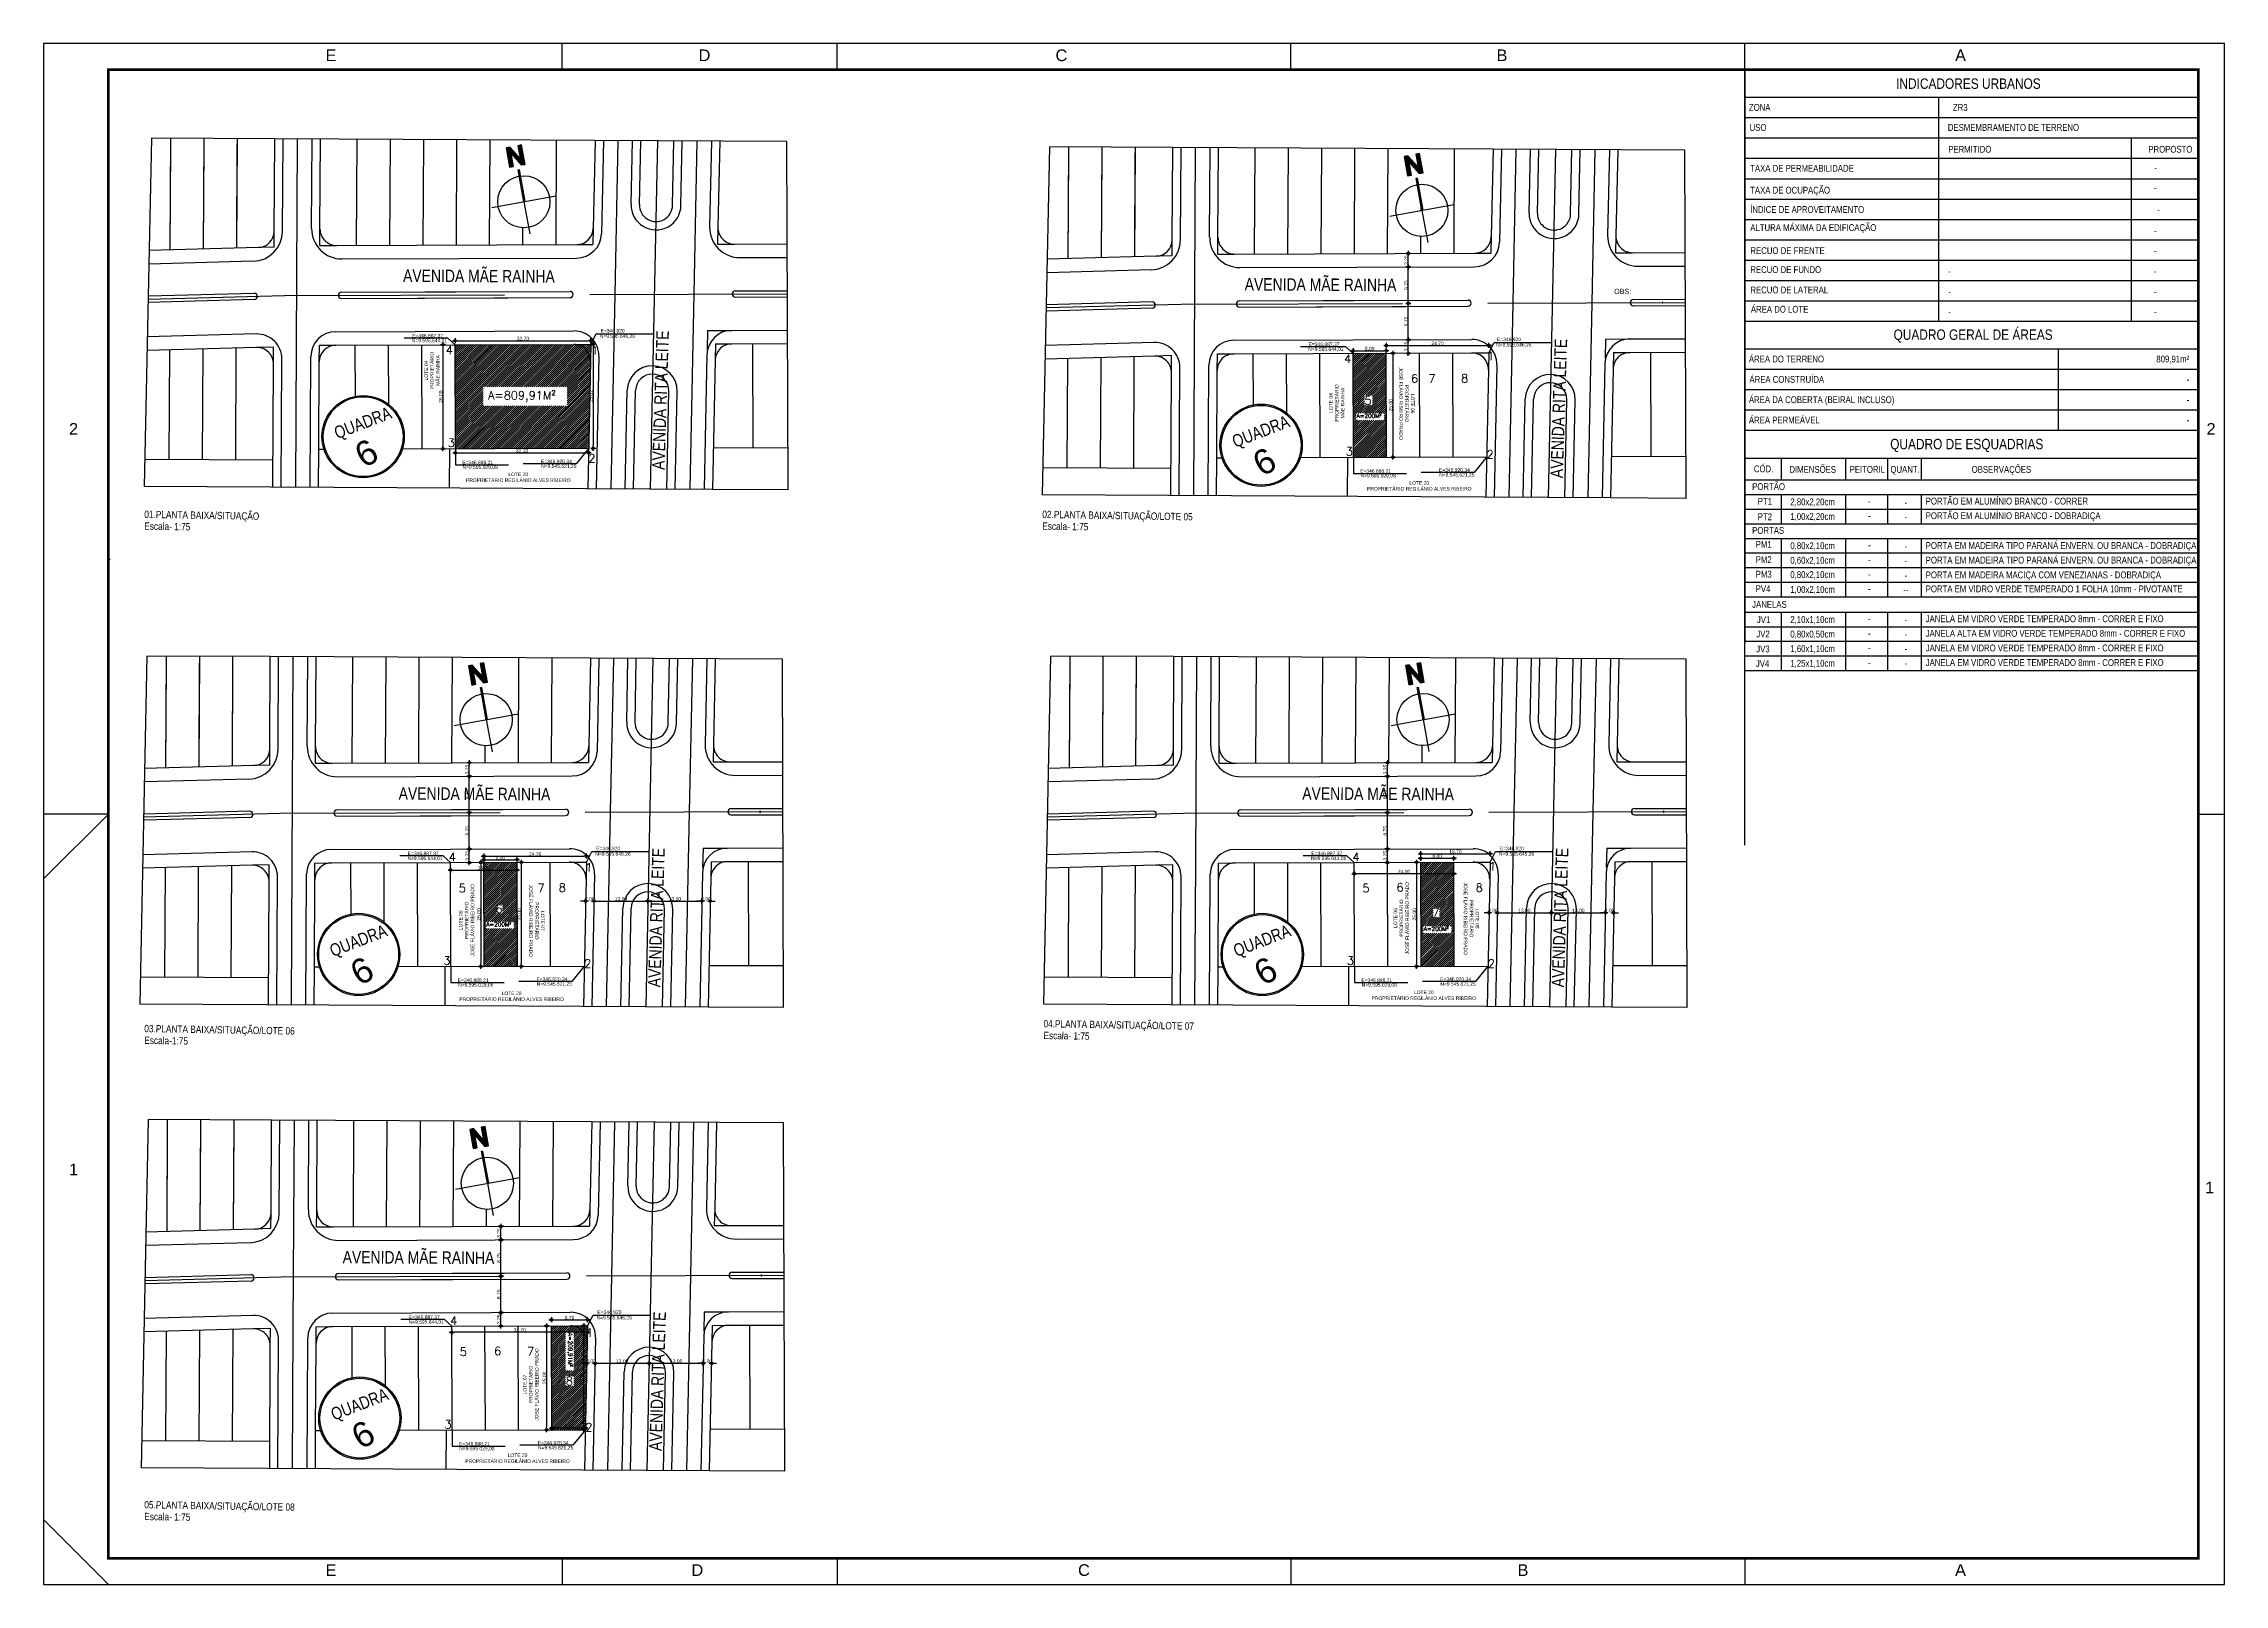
# Model space of a CAD drawing. Header units: millimetres. Extents: x 0 to 5100, y -1 to 1869.
# Drawn here: x 2033 to 2558, y 828 to 1199 of the extents above; entities that cross this region are included whole.
import ezdxf
from ezdxf.enums import TextEntityAlignment as Align

# ---------------------------------------------------------------- set-up
doc = ezdxf.new("R2010")
doc.units = ezdxf.units.MM
doc.header["$LTSCALE"] = 20
for name, pattern in [('ACAD_ISO06W100', [37.5, 24, -3, 0.5, -3, 0.5, -3, 0.5, -3]), ('CONTINU', [0]), ('HIDDEN', [0.375, 0.25, -0.125])]:
    doc.linetypes.add(name, pattern=pattern)
for name, color, linetype in [('A-PEN-Y', 2, 'Continuous'), ('ARVORES', 6, 'Continuous'), ('Calçada', 1, 'Continuous'), ('CASA', 3, 'Continuous'), ('CERCADURA', 2, 'Continuous'), ('COTA', 7, 'Continuous'), ('E-txt-g', 3, 'Continuous'), ('EIXO', 1, 'HIDDEN'), ('LOTE', 51, 'Continuous'), ('MEIOFIO', 2, 'Continuous'), ('NOMERUAS', 50, 'Continuous'), ('P2', 1, 'Continuous'), ('POLYLINE', 1, 'Continuous'), ('QUADRA', 4, 'Continuous'), ('TEXTO', 3, 'Continuous'), ('TXT', 2, 'Continuous'), ('Área Verde Geral', 98, 'Continuous')]:
    doc.layers.add(name, color=color, linetype=linetype)
doc.layers.add('hachuras', color=253, linetype='Continuous', lineweight=5)
doc.styles.add('ARIAL', font='arial.ttf', dxfattribs={"height": 2})
doc.styles.add('COTA', font='arial.ttf')
doc.styles.add('F2', font='ARIALN.TTF')
doc.styles.add('ROMANS', font='romans__.ttf', dxfattribs={"height": 0.1})
doc.styles.add('SANSSERIF', font='sas_____.pfb', dxfattribs={"height": 1})
doc.dimstyles.new('BOLA100', dxfattribs={"dimscale": 0, "dimtxt": 1.9, "dimasz": 0.18, "dimexe": 0.18, "dimexo": 0.063, "dimgap": 0, "dimtad": 1, "dimzin": 4, "dimdsep": 46, "dimtxsty": 'ROMANS', "dimcen": 0.09, "dimse1": 1, "dimse2": 1, "dimsd1": 1, "dimsd2": 1, "dimclrt": 256, "dimaunit": 1, "dimadec": 4, "dimazin": 0, "dimtfac": 1.2, "dimtix": 1, "dimtmove": 2, "dimatfit": 3, "dimfxl": 1, "dimtvp": 2, "dimtolj": 1, "dimtzin": 4, "dimarcsym": 0})
doc.dimstyles.new('COTAS_EXTERNA_SIT', dxfattribs={"dimtxt": 0.85, "dimasz": 0.6, "dimexe": 0.1, "dimexo": 0.05, "dimgap": 0.08, "dimtad": 1, "dimzin": 4, "dimdsep": 46, "dimtxsty": 'COTA', "dimblk": 'COTAS_STILUS', "dimcen": 0, "dimse1": 1, "dimse2": 1, "dimclrd": 4, "dimclrt": 232, "dimadec": 0, "dimazin": 1, "dimtfac": 1, "dimtix": 1, "dimtofl": 0, "dimtmove": 0, "dimatfit": 2, "dimldrblk": 'COTAS_STILUS', "dimfxl": 1, "dimtfillclr": 1, "dimtolj": 1, "dimtzin": 0, "dimarcsym": 0})

msp = doc.modelspace()

# ---------------------------------------------------------------- texts
at = {"color": 3, "style": 'F2'}
for s, height, p in [('OBS:', 1.2483, (2410.816, 1138.327)), ('-', 1.56, (2415.74, 1136.426))]:
    msp.add_text(s, height=height, dxfattribs=at).set_placement(p)
at = {"layer": 'A-PEN-Y', "color": 7, "style": 'F2'}
for s, height, p in [('TAXA DE PERMEABILIDADE', 1.63284, (2443.55, 1167.762)), ('TAXA DE OCUPAÇÃO', 1.63284, (2443.55, 1162.495)), ('ALTURA MÁXIMA DA EDIFICAÇÃO', 1.63284, (2443.578, 1153.493)), ('ÍNDICE DE APROVEITAMENTO', 1.63284, (2443.55, 1157.842)), ('-', 1.633, (2541.534, 1157.726)), ('-', 1.633, (2540.787, 1152.793)), ('-', 1.633, (2540.787, 1147.895)), ('RECUO DE LATERAL', 1.63284, (2443.612, 1138.497)), ('-', 1.633, (2491.225, 1142.996)), ('-', 1.633, (2491.225, 1138.098)), ('-', 1.633, (2491.225, 1133.199))]:
    msp.add_text(s, height=height, dxfattribs=at).set_placement(p)
at = {"layer": 'A-PEN-Y', "color": 2, "style": 'F2'}
for s, p in [('DIMENSÕES', (2452.985, 1095.3)), ('PEITORIL', (2467.492, 1095.3)), ('QUANT.', (2477.317, 1095.316))]:
    msp.add_text(s, height=1.6328, dxfattribs=at).set_placement(p)
at = {"layer": 'ARVORES', "color": 2, "linetype": 'Continuous', "style": 'SANSSERIF', "width": 0.8}
for p in [(2103.455, 1103.367), (2319.601, 1101.298), (2102.388, 978.775), (2319.886, 978.775), (2102.673, 867.21)]:
    msp.add_text('QUADRA', height=3, rotation=21.04886, dxfattribs=at).set_placement(p)
at = {"layer": 'ARVORES', "color": 2, "linetype": 'Continuous', "style": 'SANSSERIF'}
for p in [(2109.929, 1096.309), (2326.076, 1094.24), (2108.863, 971.717), (2326.361, 971.717), (2109.148, 860.152)]:
    msp.add_text('6', height=6, rotation=29.82964, dxfattribs=at).set_placement(p)
at = {"layer": 'COTA', "color": 232, "char_height": 0.85, "attachment_point": 5, "style": 'COTA'}
for s, insert in [('E=346.887,37', (2125.218, 1128.232)), ('N=9.595.646,26', (2170.897, 1128.098)), ('E=346.920', (2169.755, 1129.487)), ('N=9.595.644,01', (2125.668, 1127.06)), ('N=9.595.644,01', (2341.429, 1124.99)), ('N=9.595.644,01', (2341.429, 1124.99)), ('E=346.887,37', (2340.979, 1126.161)), ('E=346.887,37', (2340.979, 1126.161)), ('N=9.595.646,26', (2386.658, 1126.027)), ('N=9.595.646,26', (2386.658, 1126.027)), ('E=346.920', (2385.516, 1127.416)), ('E=346.920', (2385.516, 1127.416)), ('E=346.888,21', (2137.244, 1097.729)), ('N=9.595.029,08', (2137.864, 1096.591)), ('E=346.920,34', (2156.216, 1097.98)), ('N=9.545.621,25', (2156.794, 1096.817)), ('E=346.888,21', (2353.39, 1095.66)), ('E=346.888,21', (2353.39, 1095.66)), ('E=346.888,21', (2353.39, 1095.66)), ('N=9.595.029,08', (2354.01, 1094.522)), ('N=9.595.029,08', (2354.01, 1094.522)), ('N=9.595.029,08', (2354.01, 1094.522)), ('E=346.920,34', (2372.362, 1095.911)), ('E=346.920,34', (2372.362, 1095.911)), ('E=346.920,34', (2372.362, 1095.911)), ('N=9.545.621,25', (2372.94, 1094.748)), ('N=9.545.621,25', (2372.94, 1094.748)), ('N=9.545.621,25', (2372.94, 1094.748)), ('N=9.595.644,01', (2124.601, 1002.468)), ('E=346.887,37', (2124.151, 1003.64)), ('N=9.595.646,26', (2169.83, 1003.505)), ('E=346.920', (2168.688, 1004.895)), ('N=9.595.644,01', (2342.099, 1002.468)), ('E=346.887,37', (2341.65, 1003.64)), ('N=9.595.646,26', (2387.328, 1003.505)), ('E=346.920', (2386.187, 1004.895)), ('E=346.888,21', (2136.177, 973.137)), ('N=9.595.029,08', (2136.797, 971.999)), ('E=346.920,34', (2155.149, 973.388)), ('N=9.545.621,25', (2155.727, 972.225)), ('E=346.888,21', (2353.676, 973.137)), ('N=9.595.029,08', (2354.296, 971.999)), ('E=346.920,34', (2372.647, 973.388)), ('N=9.545.621,25', (2373.226, 972.225)), ('E=346.887,37', (2124.437, 892.074)), ('N=9.595.646,26', (2170.115, 891.94)), ('E=346.920', (2168.974, 893.329)), ('N=9.595.644,01', (2124.886, 890.903)), ('E=346.888,21', (2136.463, 861.571)), ('N=9.595.029,08', (2137.083, 860.433)), ('E=346.920,34', (2155.434, 861.822)), ('N=9.545.621,25', (2156.012, 860.659))]:
    msp.add_mtext_dynamic_manual_height_columns(s, width=0.62006, gutter_width=5, heights=[0], dxfattribs=dict(at, insert=insert))
for s, insert, rotation in [('\\A1;LOTE 04\\PPROPRIETÁRIO \\PMÃE RAINHA', (2126.267, 1119.917), 90), ('\\A1;LOTE 06\\PPROPRIETÁRIO \\PJOSÉ FLÁVIO RIBEIRO PRADO', (2360.909, 1111.95), 270), ('\\A1;LOTE 04\\PPROPRIETÁRIO \\PMÃE RAINHA', (2344.038, 1112.096), 90), ('\\A1;LOTE 05\\PPROPRIETÁRIO \\PJOSÉ FLÁVIO RIBEIRO PRADO', (2134.612, 987.633), 90), ('\\A1;LOTE 07\\PPROPRIETÁRIO \\PJOSÉ FLÁVIO RIBEIRO PRADO', (2151.483, 987.487), 270), ('\\A1;LOTE 06\\PPROPRIETÁRIO \\PJOSÉ FLÁVIO RIBEIRO PRADO', (2359.59, 988.168), 90), ('\\A1;LOTE 08\\PPROPRIETÁRIO \\PJOSÉ FLÁVIO RIBEIRO PRADO', (2376.461, 988.022), 270), ('\\A1;LOTE 07\\PPROPRIETÁRIO \\PJOSÉ FLÁVIO RIBEIRO PRADO', (2150.072, 875.918), 90)]:
    msp.add_mtext(s, dxfattribs=dict(at, insert=insert, rotation=rotation))
for insert in [(2147.039, 1094.228), (2363.909, 1092.16), (2145.42, 969.347), (2364.996, 969.573), (2146.86, 858.187)]:
    msp.add_mtext('\\A1;LOTE 20\\PPROPRIETÁRIO REGILÂNIO ALVES RIBEIRO', dxfattribs=dict(at, insert=insert))
at = {"layer": 'E-txt-g', "color": 2, "style": 'F2'}
for s, height, p in [('ZONA', 1.6328, (2443.247, 1182.406)), ('USO', 1.6328, (2443.421, 1177.587)), ('DESMEMBRAMENTO DE TERRENO ', 1.63284, (2491.132, 1177.587)), ('PERMITIDO', 1.6328, (2491.217, 1172.343)), ('PROPOSTO', 1.6328, (2539.389, 1172.343)), ('OBSERVAÇÕES', 1.63284, (2496.849, 1095.3))]:
    msp.add_text(s, height=height, dxfattribs=at).set_placement(p)
msp.add_text('ZR3', height=1.6328, dxfattribs=at).set_placement((2495.877, 1182.406), align=Align.RIGHT)
at = {"layer": 'E-txt-g', "color": 7, "style": 'F2'}
for s, height, p in [('-', 1.633, (2540.862, 1167.856)), ('-', 1.633, (2540.782, 1163.031)), ('RECUO DE FRENTE', 1.63284, (2443.617, 1147.947)), ('RECUO DE FUNDO', 1.63284, (2443.59, 1143.385)), ('-', 1.633, (2540.787, 1142.996)), ('ÁREA DO LOTE', 1.63284, (2443.727, 1133.847)), ('-', 1.633, (2540.787, 1138.098)), ('-', 1.633, (2540.787, 1133.199)), ('ÁREA DO TERRENO', 1.63284, (2443.247, 1121.868)), ('ÁREA CONSTRUÍDA', 1.63284, (2443.37, 1116.969)), ('ÁREA DA COBERTA (BEIRAL INCLUSO)', 1.63284, (2443.247, 1112.071)), ('ÁREA PERMEÁVEL', 1.63284, (2443.247, 1107.172)), ('PORTÃO', 1.6328, (2444.037, 1091.17)), ('PT1', 1.6328, (2445.376, 1087.617)), ('PORTÃO EM ALUMÍNIO BRANCO - CORRER', 1.63284, (2485.808, 1087.671)), ('PORTAS', 1.6328, (2444.037, 1080.621)), ('PT2', 1.6328, (2445.376, 1083.901)), ('PORTÃO EM ALUMÍNIO BRANCO - DOBRADIÇA', 1.63284, (2485.808, 1084.162)), ('PM1', 1.6328, (2444.888, 1077.256)), ('PORTA EM MADEIRA TIPO PARANÁ ENVERN. OU BRANCA - DOBRADIÇA', 1.63284, (2485.808, 1076.99)), ('PM2', 1.6328, (2444.888, 1073.603)), ('PM3', 1.6328, (2444.888, 1070.095)), ('PORTA EM MADEIRA TIPO PARANÁ ENVERN. OU BRANCA - DOBRADIÇA', 1.63284, (2485.808, 1073.481)), ('PORTA EM MADEIRA MACIÇA COM VENEZIANAS - DOBRADIÇA', 1.63284, (2485.808, 1069.925)), ('PV4', 1.6328, (2444.888, 1066.586)), ('PORTA EM VIDRO VERDE TEMPERADO 1 FOLHA 10mm - PIVOTANTE', 1.63284, (2485.808, 1066.557)), ('JANELAS', 1.6328, (2444.033, 1062.825)), ('JV1', 1.6328, (2445.168, 1059.153)), ('JANELA EM VIDRO VERDE TEMPERADO 8mm - CORRER E FIXO', 1.63284, (2485.808, 1059.363)), ('JV2', 1.6328, (2445.033, 1055.697)), ('JANELA ALTA EM VIDRO VERDE TEMPERADO 8mm - CORRER E FIXO', 1.63284, (2485.808, 1055.855)), ('JV4', 1.6328, (2444.924, 1048.588)), ('JV3', 1.6328, (2445.012, 1052.087)), ('JANELA EM VIDRO VERDE TEMPERADO 8mm - CORRER E FIXO', 1.63284, (2485.808, 1052.346)), ('JANELA EM VIDRO VERDE TEMPERADO 8mm - CORRER E FIXO', 1.63284, (2485.808, 1048.837))]:
    msp.add_text(s, height=height, dxfattribs=at).set_placement(p)
for s, height, p in [('809,91m²', 1.6328, (2549.219, 1121.868)), ('-', 1.633, (2549.219, 1116.969)), ('-', 1.633, (2549.219, 1112.071)), ('-', 1.633, (2549.219, 1107.172))]:
    msp.add_text(s, height=height, dxfattribs=at).set_placement(p, align=Align.RIGHT)
at = {"layer": 'E-txt-g', "color": 2, "style": 'F2'}
msp.add_text('CÓD.', height=1.6328, dxfattribs=at).set_placement((2446.78, 1095.437), align=Align.CENTER)
at = {"layer": 'E-txt-g', "color": 7, "style": 'F2'}
for s, height, p in [('2,80x2,20cm', 1.63284, (2458.577, 1087.493)), ('-', 1.633, (2472.228, 1087.662)), ('-', 1.633, (2481.016, 1087.365)), ('1,00x2,20cm', 1.63284, (2458.577, 1083.984)), ('-', 1.633, (2472.228, 1084.153)), ('-', 1.633, (2481.016, 1083.856)), ('0,80x2,10cm', 1.63284, (2458.577, 1076.943)), ('-', 1.633, (2472.228, 1077.112)), ('-', 1.633, (2481.016, 1076.816)), ('0,60x2,10cm', 1.63284, (2458.577, 1073.434)), ('0,80x2,10cm', 1.63284, (2458.577, 1069.989)), ('-', 1.633, (2472.228, 1073.603)), ('-', 1.633, (2472.228, 1070.095)), ('-', 1.633, (2481.016, 1073.307)), ('1,00x2,10cm', 1.63284, (2458.577, 1066.417)), ('-', 1.633, (2472.228, 1066.586)), ('--', 1.6328, (2481.016, 1066.289)), ('-', 1.633, (2481.016, 1069.798)), ('2,10x1,10cm', 1.63284, (2458.577, 1059.185)), ('0,80x0,50cm', 1.63284, (2458.577, 1055.677)), ('-', 1.633, (2472.228, 1059.354)), ('-', 1.633, (2472.228, 1055.845)), ('-', 1.633, (2481.016, 1059.17)), ('-', 1.633, (2481.016, 1055.661)), ('1,60x1,10cm', 1.63284, (2458.577, 1052.168)), ('1,25x1,10cm', 1.63284, (2458.577, 1048.659)), ('-', 1.633, (2472.228, 1052.337)), ('-', 1.633, (2481.016, 1052.152)), ('-', 1.633, (2472.228, 1048.828)), ('-', 1.633, (2481.016, 1048.644))]:
    msp.add_text(s, height=height, dxfattribs=at).set_placement(p, align=Align.CENTER)
at = {"layer": 'NOMERUAS', "color": 2, "linetype": 'Continuous', "style": 'SANSSERIF', "width": 0.8}
for s, rotation, p in [('AVENIDA MÃE RAINHA', 359.70381, (2119.307, 1141.244, -61.298)), ('AVENIDA MÃE RAINHA', 359.70381, (2321.878, 1139.174, -61.298)), ('AVENIDA RITA LEITE', 88.17596, (2182.24, 1095.982, -61.298)), ('AVENIDA RITA LEITE', 88.17596, (2398.454, 1093.995, -61.298)), ('AVENIDA MÃE RAINHA', 359.70381, (2118.24, 1016.652, -61.298)), ('AVENIDA MÃE RAINHA', 359.70381, (2335.738, 1016.652, -61.298)), ('AVENIDA RITA LEITE', 88.17596, (2181.241, 971.472, -61.298)), ('AVENIDA RITA LEITE', 88.17596, (2398.739, 971.472, -61.298)), ('AVENIDA MÃE RAINHA', 359.70381, (2104.76, 905.086, -61.298)), ('AVENIDA RITA LEITE', 88.17596, (2181.526, 859.906, -61.298))]:
    msp.add_text(s, height=3, rotation=rotation, dxfattribs=at).set_placement(p)
at = {"layer": 'POLYLINE', "lineweight": 25, "char_height": 1, "attachment_point": 1, "style": 'ROMANS'}
for insert in [(2348.829, 1109.512), (2139.36, 987.158), (2364.985, 986.084)]:
    msp.add_mtext_dynamic_manual_height_columns('A=200M²', width=0.62006, gutter_width=5, heights=[0], dxfattribs=dict(at, insert=insert))
at = {"layer": 'POLYLINE', "lineweight": 25, "insert": (2160.072, 888.365), "char_height": 1, "attachment_point": 1, "rotation": 270, "style": 'ROMANS'}
msp.add_mtext_dynamic_manual_height_columns('A=209,91M²', width=0.62006, gutter_width=5, heights=[0], dxfattribs=at)
at = {"layer": 'TEXTO', "color": 2, "style": 'F2'}
for s, p in [('INDICADORES URBANOS', (2496.084, 1187.697)), ('QUADRO GERAL DE ÁREAS', (2497.213, 1127.302))]:
    msp.add_text(s, height=2.49657, dxfattribs=at).set_placement(p, align=Align.CENTER)
at = {"layer": 'TEXTO', "style": 'ROMANS'}
for s, rotation, p in [('4', 359.70301, (2129.568, 1123.818)), ('1', 359.70301, (2164.629, 1123.741)), ('4', 359.70301, (2345.822, 1121.733)), ('1', 359.70301, (2380.282, 1122.452)), ('6', 0.34496, (2361.914, 1116.989)), ('7', 0.34496, (2366.096, 1116.989)), ('8', 0.34496, (2373.982, 1117.032)), ('A=809,91M²', 359.70301, (2139.757, 1112.983)), ('5', 0.34496, (2350.732, 1111.714)), ('3', 359.70301, (2130.052, 1101.526)), ('2', 359.70301, (2163.891, 1097.778)), ('3', 359.70301, (2346.198, 1099.456)), ('2', 359.70301, (2380.093, 1098.743)), ('4', 359.70301, (2130.33, 1001.866)), ('4', 359.70301, (2347.828, 1001.866)), ('1', 359.70301, (2163.191, 999.342)), ('1', 359.70301, (2380.703, 999.591)), ('5', 0.34496, (2132.702, 994.374)), ('7', 0.34496, (2151.697, 994.368)), ('8', 0.34496, (2156.769, 994.509)), ('5', 0.34496, (2350.2, 994.374)), ('6', 0.34496, (2358.426, 994.562)), ('8', 0.34496, (2377.472, 994.509)), ('6', 0.34496, (2141.541, 989.366)), ('7', 0.34496, (2367.065, 988.527)), ('3', 359.70301, (2128.985, 976.933)), ('2', 359.70301, (2162.879, 976.221)), ('3', 359.70301, (2346.484, 976.933)), ('2', 359.70301, (2380.378, 976.221)), ('4', 359.70301, (2130.615, 890.3)), ('1', 359.70301, (2163.405, 887.422)), ('5', 0.34496, (2132.987, 882.808)), ('6', 0.34496, (2141.212, 882.996)), ('7', 0.34496, (2149.168, 882.9)), ('8', 0.34496, (2158.465, 875.78)), ('3', 359.70301, (2129.27, 865.368)), ('2', 359.70301, (2163.165, 864.655))]:
    msp.add_text(s, height=2, rotation=rotation, dxfattribs=at).set_placement(p)
at = {"layer": 'TEXTO', "color": 2, "style": 'F2'}
msp.add_text('QUADRO DE ESQUADRIAS', height=2.49657, dxfattribs=at).set_placement((2477.255, 1100.975))
at = {"layer": 'TXT', "color": 2, "extrusion": (0.084411, -0.001453, 0.99643), "style": 'F2', "oblique": 360}
for s, p in [('01.PLANTA BAIXA/SITUAÇÃO', (1119.694, -2030.768, 172.059)), ('Escala- 1:75', (1116.869, -2030.817, 172.063)), ('02.PLANTA BAIXA/SITUAÇÃO/LOTE 05', (1123.414, -2246.111, 190.304)), ('Escala- 1:75', (1120.588, -2246.159, 190.308)), ('03.PLANTA BAIXA/SITUAÇÃO/LOTE 06', (995.977, -2032.89, 172.239)), ('04.PLANTA BAIXA/SITUAÇÃO/LOTE 07', (1000.875, -2248.497, 190.506)), ('Escala- 1:75', (998.049, -2248.545, 190.51)), ('Escala-1:75', (993.151, -2032.939, 172.243)), ('05.PLANTA BAIXA/SITUAÇÃO/LOTE 08', (881.418, -2034.855, 172.405)), ('Escala- 1:75', (878.592, -2034.903, 172.409))]:
    msp.add_text(s, height=1.74541, rotation=270.03855, dxfattribs=at).set_placement(p)

# ---------------------------------------------------------------- blocks, each defined once
blk = doc.blocks.new('*D504')
at = {"layer": 'COTA', "insert": (2422.46, 1136.29), "char_height": 0.1, "attachment_point": 5, "rotation": 270.1951, "style": 'ROMANS'}
blk.add_mtext('\\A1;24.00', dxfattribs=at)
blk = doc.blocks.new('*D505')
at = {"layer": 'COTA', "insert": (2205.25, 1013.77), "char_height": 0.1, "attachment_point": 5, "rotation": 270.1951, "style": 'ROMANS'}
blk.add_mtext('\\A1;24.00', dxfattribs=at)
blk = doc.blocks.new('*D506')
at = {"layer": 'COTA', "insert": (2422.75, 1013.77), "char_height": 0.1, "attachment_point": 5, "rotation": 270.1951, "style": 'ROMANS'}
blk.add_mtext('\\A1;24.00', dxfattribs=at)
blk = doc.blocks.new('*D507')
at = {"layer": 'COTA', "insert": (2205.53, 902.2), "char_height": 0.1, "attachment_point": 5, "rotation": 270.1951, "style": 'ROMANS'}
blk.add_mtext('\\A1;24.00', dxfattribs=at)
blk = doc.blocks.new('COTAS_STILUS')
at = {"ltscale": 5}
for p, q in [((1, 0), (-1, 0)), ((0, -1), (0, 1))]:
    blk.add_line(p, q, dxfattribs=at)
for radius in [0.5, 0.25]:
    blk.add_circle((0, 0), radius, dxfattribs=at)
blk = doc.blocks.new('*D512')
at = {"layer": 'COTA', "color": 4, "lineweight": -2}
blk.add_line((2132.41, 1127.09), (2163.89, 1127.09), dxfattribs=at)
at = {"layer": 'COTA', "color": 4, "lineweight": -2, "xscale": 0.6, "yscale": 0.6, "zscale": 0.6, "rotation": 180}
blk.add_blockref('COTAS_STILUS', (2131.81, 1127.09), dxfattribs=at)
at = {"layer": 'COTA', "color": 4, "lineweight": -2, "xscale": 0.6, "yscale": 0.6, "zscale": 0.6}
blk.add_blockref('COTAS_STILUS', (2164.49, 1127.09), dxfattribs=at)
at = {"layer": 'COTA', "color": 232, "insert": (2148.15, 1127.61), "char_height": 0.85, "attachment_point": 5, "style": 'COTA'}
blk.add_mtext('\\A1;32.70', dxfattribs=at)
blk = doc.blocks.new('*D513')
at = {"layer": 'COTA', "color": 4, "lineweight": -2}
blk.add_line((2128.91, 1125.51), (2128.91, 1101.71), dxfattribs=at)
at = {"layer": 'COTA', "color": 4, "lineweight": -2, "xscale": 0.6, "yscale": 0.6, "zscale": 0.6}
for p, rotation in [((2128.91, 1126.11), 90), ((2128.91, 1101.11), 270)]:
    blk.add_blockref('COTAS_STILUS', p, dxfattribs=dict(at, rotation=rotation))
at = {"layer": 'COTA', "color": 232, "insert": (2128.39, 1113.61), "char_height": 0.85, "attachment_point": 5, "rotation": 90, "style": 'COTA'}
blk.add_mtext('\\A1;25.00', dxfattribs=at)
blk = doc.blocks.new('*D514')
at = {"layer": 'COTA', "color": 4, "lineweight": -2}
blk.add_line((2132.5, 1100.12), (2163.39, 1100.12), dxfattribs=at)
at = {"layer": 'COTA', "color": 4, "lineweight": -2, "xscale": 0.6, "yscale": 0.6, "zscale": 0.6, "rotation": 180}
blk.add_blockref('COTAS_STILUS', (2131.9, 1100.12), dxfattribs=at)
at = {"layer": 'COTA', "color": 4, "lineweight": -2, "xscale": 0.6, "yscale": 0.6, "zscale": 0.6}
blk.add_blockref('COTAS_STILUS', (2163.99, 1100.12), dxfattribs=at)
at = {"layer": 'COTA', "color": 232, "insert": (2147.94, 1100.63), "char_height": 0.85, "attachment_point": 5, "style": 'COTA'}
blk.add_mtext('\\A1;32.10', dxfattribs=at)
blk = doc.blocks.new('*D515')
at = {"layer": 'COTA', "color": 4, "lineweight": -2}
blk.add_line((2165.07, 1125.62), (2165.07, 1101.82), dxfattribs=at)
at = {"layer": 'COTA', "color": 4, "lineweight": -2, "xscale": 0.6, "yscale": 0.6, "zscale": 0.6}
for p, rotation in [((2165.07, 1126.22), 90), ((2165.07, 1101.22), 270)]:
    blk.add_blockref('COTAS_STILUS', p, dxfattribs=dict(at, rotation=rotation))
at = {"layer": 'COTA', "color": 232, "insert": (2164.55, 1113.72), "char_height": 0.85, "attachment_point": 5, "rotation": 90, "style": 'COTA'}
blk.add_mtext('\\A1;25.01', dxfattribs=at)
blk = doc.blocks.new('*D516')
at = {"layer": 'COTA', "color": 4, "lineweight": -2}
blk.add_line((2348.56, 1124.67), (2355.36, 1124.67), dxfattribs=at)
at = {"layer": 'COTA', "color": 4, "lineweight": -2, "xscale": 0.6, "yscale": 0.6, "zscale": 0.6, "rotation": 180}
blk.add_blockref('COTAS_STILUS', (2347.96, 1124.67), dxfattribs=at)
at = {"layer": 'COTA', "color": 4, "lineweight": -2, "xscale": 0.6, "yscale": 0.6, "zscale": 0.6}
blk.add_blockref('COTAS_STILUS', (2355.96, 1124.67), dxfattribs=at)
at = {"layer": 'COTA', "color": 232, "insert": (2351.96, 1125.19), "char_height": 0.85, "attachment_point": 5, "style": 'COTA'}
blk.add_mtext('\\A1;8.00', dxfattribs=at)
blk = doc.blocks.new('*D517')
at = {"layer": 'COTA', "color": 4, "lineweight": -2}
blk.add_line((2357.56, 1123.47), (2357.56, 1099.67), dxfattribs=at)
at = {"layer": 'COTA', "color": 4, "lineweight": -2, "xscale": 0.6, "yscale": 0.6, "zscale": 0.6}
for p, rotation in [((2357.56, 1124.07), 90), ((2357.56, 1099.07), 270)]:
    blk.add_blockref('COTAS_STILUS', p, dxfattribs=dict(at, rotation=rotation))
at = {"layer": 'COTA', "color": 232, "insert": (2357.04, 1111.57), "char_height": 0.85, "attachment_point": 5, "rotation": 90, "style": 'COTA'}
blk.add_mtext('\\A1;25.00', dxfattribs=at)
blk = doc.blocks.new('*D518')
at = {"layer": 'COTA', "color": 4, "lineweight": -2}
blk.add_line((2356.56, 1125.94), (2380.05, 1125.94), dxfattribs=at)
at = {"layer": 'COTA', "color": 4, "lineweight": -2, "xscale": 0.6, "yscale": 0.6, "zscale": 0.6, "rotation": 180}
blk.add_blockref('COTAS_STILUS', (2355.96, 1125.94), dxfattribs=at)
at = {"layer": 'COTA', "color": 4, "lineweight": -2, "xscale": 0.6, "yscale": 0.6, "zscale": 0.6}
blk.add_blockref('COTAS_STILUS', (2380.65, 1125.94), dxfattribs=at)
at = {"layer": 'COTA', "color": 232, "insert": (2368.3, 1126.45), "char_height": 0.85, "attachment_point": 5, "style": 'COTA'}
blk.add_mtext('\\A1;24.70', dxfattribs=at)
blk = doc.blocks.new('*D519')
at = {"layer": 'COTA', "color": 4, "lineweight": -2}
blk.add_line((2361.27, 1124.68), (2361.27, 1126.73), dxfattribs=at)
at = {"layer": 'COTA', "color": 4, "lineweight": -2, "xscale": 0.6, "yscale": 0.6, "zscale": 0.6}
for p, rotation in [((2361.27, 1127.33), 90), ((2361.27, 1124.08), 270)]:
    blk.add_blockref('COTAS_STILUS', p, dxfattribs=dict(at, rotation=rotation))
at = {"layer": 'COTA', "color": 232, "insert": (2360.75, 1125.71), "char_height": 0.85, "attachment_point": 5, "rotation": 90, "style": 'COTA'}
blk.add_mtext('\\A1;3.25', dxfattribs=at)
blk = doc.blocks.new('*D520')
at = {"layer": 'COTA', "color": 4, "lineweight": -2}
blk.add_line((2361.27, 1127.93), (2361.27, 1135.48), dxfattribs=at)
at = {"layer": 'COTA', "color": 4, "lineweight": -2, "xscale": 0.6, "yscale": 0.6, "zscale": 0.6}
for p, rotation in [((2361.27, 1136.08), 90), ((2361.27, 1127.33), 270)]:
    blk.add_blockref('COTAS_STILUS', p, dxfattribs=dict(at, rotation=rotation))
at = {"layer": 'COTA', "color": 232, "insert": (2360.75, 1131.71), "char_height": 0.85, "attachment_point": 5, "rotation": 90, "style": 'COTA'}
blk.add_mtext('\\A1;8.75', dxfattribs=at)
blk = doc.blocks.new('*D521')
at = {"layer": 'COTA', "color": 4, "lineweight": -2}
blk.add_line((2361.27, 1136.68), (2361.27, 1144.23), dxfattribs=at)
at = {"layer": 'COTA', "color": 4, "lineweight": -2, "xscale": 0.6, "yscale": 0.6, "zscale": 0.6}
for p, rotation in [((2361.27, 1144.83), 90), ((2361.27, 1136.08), 270)]:
    blk.add_blockref('COTAS_STILUS', p, dxfattribs=dict(at, rotation=rotation))
at = {"layer": 'COTA', "color": 232, "insert": (2360.75, 1140.46), "char_height": 0.85, "attachment_point": 5, "rotation": 90, "style": 'COTA'}
blk.add_mtext('\\A1;8.75', dxfattribs=at)
blk = doc.blocks.new('*D522')
at = {"layer": 'COTA', "color": 4, "lineweight": -2}
blk.add_line((2361.27, 1145.43), (2361.27, 1147.48), dxfattribs=at)
at = {"layer": 'COTA', "color": 4, "lineweight": -2, "xscale": 0.6, "yscale": 0.6, "zscale": 0.6}
for p, rotation in [((2361.27, 1148.08), 90), ((2361.27, 1144.83), 270)]:
    blk.add_blockref('COTAS_STILUS', p, dxfattribs=dict(at, rotation=rotation))
at = {"layer": 'COTA', "color": 232, "insert": (2360.75, 1146.46), "char_height": 0.85, "attachment_point": 5, "rotation": 90, "style": 'COTA'}
blk.add_mtext('\\A1;3.25', dxfattribs=at)
blk = doc.blocks.new('*D523')
at = {"layer": 'COTA', "color": 4, "lineweight": -2}
blk.add_line((2139.34, 1002.2), (2146.14, 1002.2), dxfattribs=at)
at = {"layer": 'COTA', "color": 4, "lineweight": -2, "xscale": 0.6, "yscale": 0.6, "zscale": 0.6, "rotation": 180}
blk.add_blockref('COTAS_STILUS', (2138.74, 1002.2), dxfattribs=at)
at = {"layer": 'COTA', "color": 4, "lineweight": -2, "xscale": 0.6, "yscale": 0.6, "zscale": 0.6}
blk.add_blockref('COTAS_STILUS', (2146.74, 1002.2), dxfattribs=at)
at = {"layer": 'COTA', "color": 232, "insert": (2142.74, 1002.71), "char_height": 0.85, "attachment_point": 5, "style": 'COTA'}
blk.add_mtext('\\A1;8.00', dxfattribs=at)
blk = doc.blocks.new('*D524')
at = {"layer": 'COTA', "color": 4, "lineweight": -2}
blk.add_line((2138.04, 1000.94), (2138.04, 977.14), dxfattribs=at)
at = {"layer": 'COTA', "color": 4, "lineweight": -2, "xscale": 0.6, "yscale": 0.6, "zscale": 0.6}
for p, rotation in [((2138.04, 1001.54), 90), ((2138.04, 976.54), 270)]:
    blk.add_blockref('COTAS_STILUS', p, dxfattribs=dict(at, rotation=rotation))
at = {"layer": 'COTA', "color": 232, "insert": (2137.53, 989.04), "char_height": 0.85, "attachment_point": 5, "rotation": 90, "style": 'COTA'}
blk.add_mtext('\\A1;25.00', dxfattribs=at)
blk = doc.blocks.new('*D525')
at = {"layer": 'COTA', "color": 4, "lineweight": -2}
blk.add_line((2147.77, 1000.97), (2147.77, 977.17), dxfattribs=at)
at = {"layer": 'COTA', "color": 4, "lineweight": -2, "xscale": 0.6, "yscale": 0.6, "zscale": 0.6}
for p, rotation in [((2147.77, 1001.57), 90), ((2147.77, 976.57), 270)]:
    blk.add_blockref('COTAS_STILUS', p, dxfattribs=dict(at, rotation=rotation))
at = {"layer": 'COTA', "color": 232, "insert": (2147.26, 989.07), "char_height": 0.85, "attachment_point": 5, "rotation": 90, "style": 'COTA'}
blk.add_mtext('\\A1;25.00', dxfattribs=at)
blk = doc.blocks.new('*D526')
at = {"layer": 'COTA', "color": 4, "lineweight": -2}
blk.add_line((2139.34, 1003.07), (2162.84, 1003.07), dxfattribs=at)
at = {"layer": 'COTA', "color": 4, "lineweight": -2, "xscale": 0.6, "yscale": 0.6, "zscale": 0.6, "rotation": 180}
blk.add_blockref('COTAS_STILUS', (2138.74, 1003.07), dxfattribs=at)
at = {"layer": 'COTA', "color": 4, "lineweight": -2, "xscale": 0.6, "yscale": 0.6, "zscale": 0.6}
blk.add_blockref('COTAS_STILUS', (2163.44, 1003.07), dxfattribs=at)
at = {"layer": 'COTA', "color": 232, "insert": (2151.09, 1003.58), "char_height": 0.85, "attachment_point": 5, "style": 'COTA'}
blk.add_mtext('\\A1;24.70', dxfattribs=at)
blk = doc.blocks.new('*D527')
at = {"layer": 'COTA', "color": 4, "lineweight": -2}
blk.add_line((2131.34, 999.73), (2146.14, 999.73), dxfattribs=at)
at = {"layer": 'COTA', "color": 4, "lineweight": -2, "xscale": 0.6, "yscale": 0.6, "zscale": 0.6, "rotation": 180}
blk.add_blockref('COTAS_STILUS', (2130.74, 999.73), dxfattribs=at)
at = {"layer": 'COTA', "color": 4, "lineweight": -2, "xscale": 0.6, "yscale": 0.6, "zscale": 0.6}
blk.add_blockref('COTAS_STILUS', (2146.74, 999.73), dxfattribs=at)
at = {"layer": 'COTA', "color": 232, "insert": (2138.74, 1000.24), "char_height": 0.85, "attachment_point": 5, "style": 'COTA'}
blk.add_mtext('\\A1;16.00', dxfattribs=at)
blk = doc.blocks.new('*D528')
at = {"layer": 'COTA', "color": 4, "lineweight": -2}
blk.add_line((2135.24, 1002.13), (2135.24, 1004.18), dxfattribs=at)
at = {"layer": 'COTA', "color": 4, "lineweight": -2, "xscale": 0.6, "yscale": 0.6, "zscale": 0.6}
for p, rotation in [((2135.24, 1004.78), 90), ((2135.24, 1001.53), 270)]:
    blk.add_blockref('COTAS_STILUS', p, dxfattribs=dict(at, rotation=rotation))
at = {"layer": 'COTA', "color": 232, "insert": (2134.73, 1003.15), "char_height": 0.85, "attachment_point": 5, "rotation": 90, "style": 'COTA'}
blk.add_mtext('\\A1;3.25', dxfattribs=at)
blk = doc.blocks.new('*D529')
at = {"layer": 'COTA', "color": 4, "lineweight": -2}
blk.add_line((2135.24, 1005.38), (2135.24, 1012.93), dxfattribs=at)
at = {"layer": 'COTA', "color": 4, "lineweight": -2, "xscale": 0.6, "yscale": 0.6, "zscale": 0.6}
for p, rotation in [((2135.24, 1013.53), 90), ((2135.24, 1004.78), 270)]:
    blk.add_blockref('COTAS_STILUS', p, dxfattribs=dict(at, rotation=rotation))
at = {"layer": 'COTA', "color": 232, "insert": (2134.73, 1009.16), "char_height": 0.85, "attachment_point": 5, "rotation": 90, "style": 'COTA'}
blk.add_mtext('\\A1;8.75', dxfattribs=at)
blk = doc.blocks.new('*D530')
at = {"layer": 'COTA', "color": 4, "lineweight": -2}
blk.add_line((2135.24, 1014.13), (2135.24, 1021.68), dxfattribs=at)
at = {"layer": 'COTA', "color": 4, "lineweight": -2, "xscale": 0.6, "yscale": 0.6, "zscale": 0.6}
for p, rotation in [((2135.24, 1022.28), 90), ((2135.24, 1013.53), 270)]:
    blk.add_blockref('COTAS_STILUS', p, dxfattribs=dict(at, rotation=rotation))
at = {"layer": 'COTA', "color": 232, "insert": (2134.73, 1017.91), "char_height": 0.85, "attachment_point": 5, "rotation": 90, "style": 'COTA'}
blk.add_mtext('\\A1;8.75', dxfattribs=at)
blk = doc.blocks.new('*D531')
at = {"layer": 'COTA', "color": 4, "lineweight": -2}
blk.add_line((2135.24, 1022.88), (2135.24, 1024.93), dxfattribs=at)
at = {"layer": 'COTA', "color": 4, "lineweight": -2, "xscale": 0.6, "yscale": 0.6, "zscale": 0.6}
for p, rotation in [((2135.24, 1025.53), 90), ((2135.24, 1022.28), 270)]:
    blk.add_blockref('COTAS_STILUS', p, dxfattribs=dict(at, rotation=rotation))
at = {"layer": 'COTA', "color": 232, "insert": (2134.73, 1023.91), "char_height": 0.85, "attachment_point": 5, "rotation": 90, "style": 'COTA'}
blk.add_mtext('\\A1;3.25', dxfattribs=at)
blk = doc.blocks.new('*D532')
at = {"layer": 'COTA', "color": 4, "lineweight": -2}
for p, q in [((2162.65, 992.25), (2162.05, 992.25)), ((2165.85, 992.25), (2166.45, 992.25))]:
    blk.add_line(p, q, dxfattribs=at)
at = {"layer": 'COTA', "color": 4, "lineweight": -2, "xscale": 0.6, "yscale": 0.6, "zscale": 0.6}
blk.add_blockref('COTAS_STILUS', (2163.25, 992.25), dxfattribs=at)
at = {"layer": 'COTA', "color": 4, "lineweight": -2, "xscale": 0.6, "yscale": 0.6, "zscale": 0.6, "rotation": 180}
blk.add_blockref('COTAS_STILUS', (2165.25, 992.25), dxfattribs=at)
at = {"layer": 'COTA', "color": 232, "insert": (2164.25, 992.76), "char_height": 0.85, "attachment_point": 5, "style": 'COTA'}
blk.add_mtext('\\A1;2.00', dxfattribs=at)
blk = doc.blocks.new('*D533')
at = {"layer": 'COTA', "color": 4, "lineweight": -2}
blk.add_line((2165.85, 992.25), (2177.64, 992.25), dxfattribs=at)
at = {"layer": 'COTA', "color": 4, "lineweight": -2, "xscale": 0.6, "yscale": 0.6, "zscale": 0.6, "rotation": 180}
blk.add_blockref('COTAS_STILUS', (2165.25, 992.25), dxfattribs=at)
at = {"layer": 'COTA', "color": 4, "lineweight": -2, "xscale": 0.6, "yscale": 0.6, "zscale": 0.6}
blk.add_blockref('COTAS_STILUS', (2178.24, 992.25), dxfattribs=at)
at = {"layer": 'COTA', "color": 232, "insert": (2171.75, 992.76), "char_height": 0.85, "attachment_point": 5, "style": 'COTA'}
blk.add_mtext('\\A1;13.00', dxfattribs=at)
blk = doc.blocks.new('*D534')
at = {"layer": 'COTA', "color": 4, "lineweight": -2}
blk.add_line((2178.84, 992.25), (2190.65, 992.25), dxfattribs=at)
at = {"layer": 'COTA', "color": 4, "lineweight": -2, "xscale": 0.6, "yscale": 0.6, "zscale": 0.6, "rotation": 180}
blk.add_blockref('COTAS_STILUS', (2178.24, 992.25), dxfattribs=at)
at = {"layer": 'COTA', "color": 4, "lineweight": -2, "xscale": 0.6, "yscale": 0.6, "zscale": 0.6}
blk.add_blockref('COTAS_STILUS', (2191.25, 992.25), dxfattribs=at)
at = {"layer": 'COTA', "color": 232, "insert": (2184.75, 992.76), "char_height": 0.85, "attachment_point": 5, "style": 'COTA'}
blk.add_mtext('\\A1;13.00', dxfattribs=at)
blk = doc.blocks.new('*D535')
at = {"layer": 'COTA', "color": 4, "lineweight": -2}
for p, q in [((2190.65, 992.25), (2190.05, 992.25)), ((2193.85, 992.25), (2194.45, 992.25))]:
    blk.add_line(p, q, dxfattribs=at)
at = {"layer": 'COTA', "color": 4, "lineweight": -2, "xscale": 0.6, "yscale": 0.6, "zscale": 0.6}
blk.add_blockref('COTAS_STILUS', (2191.25, 992.25), dxfattribs=at)
at = {"layer": 'COTA', "color": 4, "lineweight": -2, "xscale": 0.6, "yscale": 0.6, "zscale": 0.6, "rotation": 180}
blk.add_blockref('COTAS_STILUS', (2193.25, 992.25), dxfattribs=at)
at = {"layer": 'COTA', "color": 232, "insert": (2192.25, 992.76), "char_height": 0.85, "attachment_point": 5, "style": 'COTA'}
blk.add_mtext('\\A1;2.00', dxfattribs=at)
blk = doc.blocks.new('*D536')
at = {"layer": 'COTA', "color": 4, "lineweight": -2}
blk.add_line((2364.84, 1002.54), (2371.64, 1002.54), dxfattribs=at)
at = {"layer": 'COTA', "color": 4, "lineweight": -2, "xscale": 0.6, "yscale": 0.6, "zscale": 0.6, "rotation": 180}
blk.add_blockref('COTAS_STILUS', (2364.24, 1002.54), dxfattribs=at)
at = {"layer": 'COTA', "color": 4, "lineweight": -2, "xscale": 0.6, "yscale": 0.6, "zscale": 0.6}
blk.add_blockref('COTAS_STILUS', (2372.24, 1002.54), dxfattribs=at)
at = {"layer": 'COTA', "color": 232, "insert": (2368.24, 1003.05), "char_height": 0.85, "attachment_point": 5, "style": 'COTA'}
blk.add_mtext('\\A1;8.00', dxfattribs=at)
blk = doc.blocks.new('*D537')
at = {"layer": 'COTA', "color": 4, "lineweight": -2}
blk.add_line((2363.25, 1000.97), (2363.25, 977.17), dxfattribs=at)
at = {"layer": 'COTA', "color": 4, "lineweight": -2, "xscale": 0.6, "yscale": 0.6, "zscale": 0.6}
for p, rotation in [((2363.25, 1001.57), 90), ((2363.25, 976.57), 270)]:
    blk.add_blockref('COTAS_STILUS', p, dxfattribs=dict(at, rotation=rotation))
at = {"layer": 'COTA', "color": 232, "insert": (2362.73, 989.07), "char_height": 0.85, "attachment_point": 5, "rotation": 90, "style": 'COTA'}
blk.add_mtext('\\A1;25.00', dxfattribs=at)
blk = doc.blocks.new('*D538')
at = {"layer": 'COTA', "color": 4, "lineweight": -2}
blk.add_line((2364.84, 1003.66), (2380.34, 1003.66), dxfattribs=at)
at = {"layer": 'COTA', "color": 4, "lineweight": -2, "xscale": 0.6, "yscale": 0.6, "zscale": 0.6, "rotation": 180}
blk.add_blockref('COTAS_STILUS', (2364.24, 1003.66), dxfattribs=at)
at = {"layer": 'COTA', "color": 4, "lineweight": -2, "xscale": 0.6, "yscale": 0.6, "zscale": 0.6}
blk.add_blockref('COTAS_STILUS', (2380.94, 1003.66), dxfattribs=at)
at = {"layer": 'COTA', "color": 232, "insert": (2372.59, 1004.17), "char_height": 0.85, "attachment_point": 5, "style": 'COTA'}
blk.add_mtext('\\A1;16.70', dxfattribs=at)
blk = doc.blocks.new('*D539')
at = {"layer": 'COTA', "color": 4, "lineweight": -2}
blk.add_line((2371.64, 998.83), (2348.84, 998.83), dxfattribs=at)
at = {"layer": 'COTA', "color": 4, "lineweight": -2, "xscale": 0.6, "yscale": 0.6, "zscale": 0.6, "rotation": 180}
blk.add_blockref('COTAS_STILUS', (2348.24, 998.83), dxfattribs=at)
at = {"layer": 'COTA', "color": 4, "lineweight": -2, "xscale": 0.6, "yscale": 0.6, "zscale": 0.6}
blk.add_blockref('COTAS_STILUS', (2372.24, 998.83), dxfattribs=at)
at = {"layer": 'COTA', "color": 232, "insert": (2360.24, 999.34), "char_height": 0.85, "attachment_point": 5, "style": 'COTA'}
blk.add_mtext('\\A1;24.00', dxfattribs=at)
blk = doc.blocks.new('*D540')
at = {"layer": 'COTA', "color": 4, "lineweight": -2}
blk.add_line((2356.23, 1002.14), (2356.23, 1004.19), dxfattribs=at)
at = {"layer": 'COTA', "color": 4, "lineweight": -2, "xscale": 0.6, "yscale": 0.6, "zscale": 0.6}
for p, rotation in [((2356.23, 1004.79), 90), ((2356.23, 1001.54), 270)]:
    blk.add_blockref('COTAS_STILUS', p, dxfattribs=dict(at, rotation=rotation))
at = {"layer": 'COTA', "color": 232, "insert": (2355.72, 1003.17), "char_height": 0.85, "attachment_point": 5, "rotation": 90, "style": 'COTA'}
blk.add_mtext('\\A1;3.25', dxfattribs=at)
blk = doc.blocks.new('*D541')
at = {"layer": 'COTA', "color": 4, "lineweight": -2}
blk.add_line((2356.23, 1005.39), (2356.23, 1012.94), dxfattribs=at)
at = {"layer": 'COTA', "color": 4, "lineweight": -2, "xscale": 0.6, "yscale": 0.6, "zscale": 0.6}
for p, rotation in [((2356.23, 1013.54), 90), ((2356.23, 1004.79), 270)]:
    blk.add_blockref('COTAS_STILUS', p, dxfattribs=dict(at, rotation=rotation))
at = {"layer": 'COTA', "color": 232, "insert": (2355.72, 1009.17), "char_height": 0.85, "attachment_point": 5, "rotation": 90, "style": 'COTA'}
blk.add_mtext('\\A1;8.75', dxfattribs=at)
blk = doc.blocks.new('*D542')
at = {"layer": 'COTA', "color": 4, "lineweight": -2}
blk.add_line((2356.23, 1014.14), (2356.23, 1021.69), dxfattribs=at)
at = {"layer": 'COTA', "color": 4, "lineweight": -2, "xscale": 0.6, "yscale": 0.6, "zscale": 0.6}
for p, rotation in [((2356.23, 1022.29), 90), ((2356.23, 1013.54), 270)]:
    blk.add_blockref('COTAS_STILUS', p, dxfattribs=dict(at, rotation=rotation))
at = {"layer": 'COTA', "color": 232, "insert": (2355.72, 1017.92), "char_height": 0.85, "attachment_point": 5, "rotation": 90, "style": 'COTA'}
blk.add_mtext('\\A1;8.75', dxfattribs=at)
blk = doc.blocks.new('*D543')
at = {"layer": 'COTA', "color": 4, "lineweight": -2}
blk.add_line((2356.23, 1022.89), (2356.23, 1024.94), dxfattribs=at)
at = {"layer": 'COTA', "color": 4, "lineweight": -2, "xscale": 0.6, "yscale": 0.6, "zscale": 0.6}
for p, rotation in [((2356.23, 1025.54), 90), ((2356.23, 1022.29), 270)]:
    blk.add_blockref('COTAS_STILUS', p, dxfattribs=dict(at, rotation=rotation))
at = {"layer": 'COTA', "color": 232, "insert": (2355.72, 1023.92), "char_height": 0.85, "attachment_point": 5, "rotation": 90, "style": 'COTA'}
blk.add_mtext('\\A1;3.25', dxfattribs=at)
blk = doc.blocks.new('*D544')
at = {"layer": 'COTA', "color": 4, "lineweight": -2}
for p, q in [((2380.09, 989.46), (2379.49, 989.46)), ((2383.29, 989.46), (2383.89, 989.46))]:
    blk.add_line(p, q, dxfattribs=at)
at = {"layer": 'COTA', "color": 4, "lineweight": -2, "xscale": 0.6, "yscale": 0.6, "zscale": 0.6}
blk.add_blockref('COTAS_STILUS', (2380.69, 989.46), dxfattribs=at)
at = {"layer": 'COTA', "color": 4, "lineweight": -2, "xscale": 0.6, "yscale": 0.6, "zscale": 0.6, "rotation": 180}
blk.add_blockref('COTAS_STILUS', (2382.69, 989.46), dxfattribs=at)
at = {"layer": 'COTA', "color": 232, "insert": (2381.69, 989.98), "char_height": 0.85, "attachment_point": 5, "style": 'COTA'}
blk.add_mtext('\\A1;2.00', dxfattribs=at)
blk = doc.blocks.new('*D545')
at = {"layer": 'COTA', "color": 4, "lineweight": -2}
blk.add_line((2383.29, 989.46), (2395.08, 989.46), dxfattribs=at)
at = {"layer": 'COTA', "color": 4, "lineweight": -2, "xscale": 0.6, "yscale": 0.6, "zscale": 0.6, "rotation": 180}
blk.add_blockref('COTAS_STILUS', (2382.69, 989.46), dxfattribs=at)
at = {"layer": 'COTA', "color": 4, "lineweight": -2, "xscale": 0.6, "yscale": 0.6, "zscale": 0.6}
blk.add_blockref('COTAS_STILUS', (2395.68, 989.46), dxfattribs=at)
at = {"layer": 'COTA', "color": 232, "insert": (2389.19, 989.98), "char_height": 0.85, "attachment_point": 5, "style": 'COTA'}
blk.add_mtext('\\A1;13.00', dxfattribs=at)
blk = doc.blocks.new('*D546')
at = {"layer": 'COTA', "color": 4, "lineweight": -2}
blk.add_line((2396.28, 989.46), (2408.09, 989.46), dxfattribs=at)
at = {"layer": 'COTA', "color": 4, "lineweight": -2, "xscale": 0.6, "yscale": 0.6, "zscale": 0.6, "rotation": 180}
blk.add_blockref('COTAS_STILUS', (2395.68, 989.46), dxfattribs=at)
at = {"layer": 'COTA', "color": 4, "lineweight": -2, "xscale": 0.6, "yscale": 0.6, "zscale": 0.6}
blk.add_blockref('COTAS_STILUS', (2408.69, 989.46), dxfattribs=at)
at = {"layer": 'COTA', "color": 232, "insert": (2402.19, 989.98), "char_height": 0.85, "attachment_point": 5, "style": 'COTA'}
blk.add_mtext('\\A1;13.00', dxfattribs=at)
blk = doc.blocks.new('*D547')
at = {"layer": 'COTA', "color": 4, "lineweight": -2}
for p, q in [((2408.09, 989.46), (2407.49, 989.46)), ((2411.29, 989.46), (2411.89, 989.46))]:
    blk.add_line(p, q, dxfattribs=at)
at = {"layer": 'COTA', "color": 4, "lineweight": -2, "xscale": 0.6, "yscale": 0.6, "zscale": 0.6}
blk.add_blockref('COTAS_STILUS', (2408.69, 989.46), dxfattribs=at)
at = {"layer": 'COTA', "color": 4, "lineweight": -2, "xscale": 0.6, "yscale": 0.6, "zscale": 0.6, "rotation": 180}
blk.add_blockref('COTAS_STILUS', (2410.69, 989.46), dxfattribs=at)
at = {"layer": 'COTA', "color": 232, "insert": (2409.69, 989.98), "char_height": 0.85, "attachment_point": 5, "style": 'COTA'}
blk.add_mtext('\\A1;2.00', dxfattribs=at)
blk = doc.blocks.new('*D548')
at = {"layer": 'COTA', "color": 4, "lineweight": -2}
blk.add_line((2155.63, 891.5), (2163.12, 891.5), dxfattribs=at)
at = {"layer": 'COTA', "color": 4, "lineweight": -2, "xscale": 0.6, "yscale": 0.6, "zscale": 0.6, "rotation": 180}
blk.add_blockref('COTAS_STILUS', (2155.03, 891.5), dxfattribs=at)
at = {"layer": 'COTA', "color": 4, "lineweight": -2, "xscale": 0.6, "yscale": 0.6, "zscale": 0.6}
blk.add_blockref('COTAS_STILUS', (2163.72, 891.5), dxfattribs=at)
at = {"layer": 'COTA', "color": 232, "insert": (2159.38, 892.02), "char_height": 0.85, "attachment_point": 5, "style": 'COTA'}
blk.add_mtext('\\A1;8.70', dxfattribs=at)
blk = doc.blocks.new('*D549')
at = {"layer": 'COTA', "color": 4, "lineweight": -2}
blk.add_line((2153.87, 889.43), (2153.87, 865.63), dxfattribs=at)
at = {"layer": 'COTA', "color": 4, "lineweight": -2, "xscale": 0.6, "yscale": 0.6, "zscale": 0.6}
for p, rotation in [((2153.87, 890.03), 90), ((2153.87, 865.03), 270)]:
    blk.add_blockref('COTAS_STILUS', p, dxfattribs=dict(at, rotation=rotation))
at = {"layer": 'COTA', "color": 232, "insert": (2153.35, 877.53), "char_height": 0.85, "attachment_point": 5, "rotation": 90, "style": 'COTA'}
blk.add_mtext('\\A1;25.00', dxfattribs=at)
blk = doc.blocks.new('*D550')
at = {"layer": 'COTA', "color": 4, "lineweight": -2}
blk.add_line((2162.8, 865.66), (2162.8, 889.46), dxfattribs=at)
at = {"layer": 'COTA', "color": 4, "lineweight": -2, "xscale": 0.6, "yscale": 0.6, "zscale": 0.6}
for p, rotation in [((2162.8, 890.06), 90), ((2162.8, 865.06), 270)]:
    blk.add_blockref('COTAS_STILUS', p, dxfattribs=dict(at, rotation=rotation))
at = {"layer": 'COTA', "color": 232, "insert": (2162.29, 877.56), "char_height": 0.85, "attachment_point": 5, "rotation": 90, "style": 'COTA'}
blk.add_mtext('\\A1;25.01', dxfattribs=at)
blk = doc.blocks.new('*D551')
at = {"layer": 'COTA', "color": 4, "lineweight": -2}
blk.add_line((2162.61, 865.42), (2155.71, 865.42), dxfattribs=at)
at = {"layer": 'COTA', "color": 4, "lineweight": -2, "xscale": 0.6, "yscale": 0.6, "zscale": 0.6, "rotation": 180}
blk.add_blockref('COTAS_STILUS', (2155.11, 865.42), dxfattribs=at)
at = {"layer": 'COTA', "color": 4, "lineweight": -2, "xscale": 0.6, "yscale": 0.6, "zscale": 0.6}
blk.add_blockref('COTAS_STILUS', (2163.21, 865.42), dxfattribs=at)
at = {"layer": 'COTA', "color": 232, "insert": (2159.16, 865.94), "char_height": 0.85, "attachment_point": 5, "style": 'COTA'}
blk.add_mtext('\\A1;8.10', dxfattribs=at)
blk = doc.blocks.new('*D552')
at = {"layer": 'COTA', "color": 4, "lineweight": -2}
blk.add_line((2163.12, 888.51), (2131.63, 888.51), dxfattribs=at)
at = {"layer": 'COTA', "color": 4, "lineweight": -2, "xscale": 0.6, "yscale": 0.6, "zscale": 0.6, "rotation": 180}
blk.add_blockref('COTAS_STILUS', (2131.03, 888.51), dxfattribs=at)
at = {"layer": 'COTA', "color": 4, "lineweight": -2, "xscale": 0.6, "yscale": 0.6, "zscale": 0.6}
blk.add_blockref('COTAS_STILUS', (2163.72, 888.51), dxfattribs=at)
at = {"layer": 'COTA', "color": 232, "insert": (2147.38, 889.02), "char_height": 0.85, "attachment_point": 5, "style": 'COTA'}
blk.add_mtext('\\A1;32.70', dxfattribs=at)
blk = doc.blocks.new('*D553')
at = {"layer": 'COTA', "color": 4, "lineweight": -2}
blk.add_line((2142.85, 890.59), (2142.85, 892.64), dxfattribs=at)
at = {"layer": 'COTA', "color": 4, "lineweight": -2, "xscale": 0.6, "yscale": 0.6, "zscale": 0.6}
for p, rotation in [((2142.85, 893.24), 90), ((2142.85, 889.99), 270)]:
    blk.add_blockref('COTAS_STILUS', p, dxfattribs=dict(at, rotation=rotation))
at = {"layer": 'COTA', "color": 232, "insert": (2142.34, 891.62), "char_height": 0.85, "attachment_point": 5, "rotation": 90, "style": 'COTA'}
blk.add_mtext('\\A1;3.25', dxfattribs=at)
blk = doc.blocks.new('*D554')
at = {"layer": 'COTA', "color": 4, "lineweight": -2}
blk.add_line((2142.85, 893.84), (2142.85, 901.39), dxfattribs=at)
at = {"layer": 'COTA', "color": 4, "lineweight": -2, "xscale": 0.6, "yscale": 0.6, "zscale": 0.6}
for p, rotation in [((2142.85, 901.99), 90), ((2142.85, 893.24), 270)]:
    blk.add_blockref('COTAS_STILUS', p, dxfattribs=dict(at, rotation=rotation))
at = {"layer": 'COTA', "color": 232, "insert": (2142.34, 897.62), "char_height": 0.85, "attachment_point": 5, "rotation": 90, "style": 'COTA'}
blk.add_mtext('\\A1;8.75', dxfattribs=at)
blk = doc.blocks.new('*D555')
at = {"layer": 'COTA', "color": 4, "lineweight": -2}
blk.add_line((2142.85, 902.59), (2142.85, 910.14), dxfattribs=at)
at = {"layer": 'COTA', "color": 4, "lineweight": -2, "xscale": 0.6, "yscale": 0.6, "zscale": 0.6}
for p, rotation in [((2142.85, 910.74), 90), ((2142.85, 901.99), 270)]:
    blk.add_blockref('COTAS_STILUS', p, dxfattribs=dict(at, rotation=rotation))
at = {"layer": 'COTA', "color": 232, "insert": (2142.34, 906.37), "char_height": 0.85, "attachment_point": 5, "rotation": 90, "style": 'COTA'}
blk.add_mtext('\\A1;8.75', dxfattribs=at)
blk = doc.blocks.new('*D556')
at = {"layer": 'COTA', "color": 4, "lineweight": -2}
blk.add_line((2142.85, 911.34), (2142.85, 913.39), dxfattribs=at)
at = {"layer": 'COTA', "color": 4, "lineweight": -2, "xscale": 0.6, "yscale": 0.6, "zscale": 0.6}
for p, rotation in [((2142.85, 913.99), 90), ((2142.85, 910.74), 270)]:
    blk.add_blockref('COTAS_STILUS', p, dxfattribs=dict(at, rotation=rotation))
at = {"layer": 'COTA', "color": 232, "insert": (2142.34, 912.36), "char_height": 0.85, "attachment_point": 5, "rotation": 90, "style": 'COTA'}
blk.add_mtext('\\A1;3.25', dxfattribs=at)
blk = doc.blocks.new('*D557')
at = {"layer": 'COTA', "color": 4, "lineweight": -2}
for p, q in [((2162.94, 881.04), (2162.34, 881.04)), ((2166.14, 881.04), (2166.74, 881.04))]:
    blk.add_line(p, q, dxfattribs=at)
at = {"layer": 'COTA', "color": 4, "lineweight": -2, "xscale": 0.6, "yscale": 0.6, "zscale": 0.6}
blk.add_blockref('COTAS_STILUS', (2163.54, 881.04), dxfattribs=at)
at = {"layer": 'COTA', "color": 4, "lineweight": -2, "xscale": 0.6, "yscale": 0.6, "zscale": 0.6, "rotation": 180}
blk.add_blockref('COTAS_STILUS', (2165.54, 881.04), dxfattribs=at)
at = {"layer": 'COTA', "color": 232, "insert": (2164.54, 881.55), "char_height": 0.85, "attachment_point": 5, "style": 'COTA'}
blk.add_mtext('\\A1;2.00', dxfattribs=at)
blk = doc.blocks.new('*D558')
at = {"layer": 'COTA', "color": 4, "lineweight": -2}
blk.add_line((2166.14, 881.04), (2177.94, 881.04), dxfattribs=at)
at = {"layer": 'COTA', "color": 4, "lineweight": -2, "xscale": 0.6, "yscale": 0.6, "zscale": 0.6, "rotation": 180}
blk.add_blockref('COTAS_STILUS', (2165.54, 881.04), dxfattribs=at)
at = {"layer": 'COTA', "color": 4, "lineweight": -2, "xscale": 0.6, "yscale": 0.6, "zscale": 0.6}
blk.add_blockref('COTAS_STILUS', (2178.54, 881.04), dxfattribs=at)
at = {"layer": 'COTA', "color": 232, "insert": (2172.04, 881.55), "char_height": 0.85, "attachment_point": 5, "style": 'COTA'}
blk.add_mtext('\\A1;13.00', dxfattribs=at)
blk = doc.blocks.new('*D559')
at = {"layer": 'COTA', "color": 4, "lineweight": -2}
blk.add_line((2179.14, 881.04), (2190.94, 881.04), dxfattribs=at)
at = {"layer": 'COTA', "color": 4, "lineweight": -2, "xscale": 0.6, "yscale": 0.6, "zscale": 0.6, "rotation": 180}
blk.add_blockref('COTAS_STILUS', (2178.54, 881.04), dxfattribs=at)
at = {"layer": 'COTA', "color": 4, "lineweight": -2, "xscale": 0.6, "yscale": 0.6, "zscale": 0.6}
blk.add_blockref('COTAS_STILUS', (2191.54, 881.04), dxfattribs=at)
at = {"layer": 'COTA', "color": 232, "insert": (2185.04, 881.55), "char_height": 0.85, "attachment_point": 5, "style": 'COTA'}
blk.add_mtext('\\A1;13.00', dxfattribs=at)
blk = doc.blocks.new('*D560')
at = {"layer": 'COTA', "color": 4, "lineweight": -2}
for p, q in [((2190.94, 881.04), (2190.34, 881.04)), ((2194.15, 881.04), (2194.75, 881.04))]:
    blk.add_line(p, q, dxfattribs=at)
at = {"layer": 'COTA', "color": 4, "lineweight": -2, "xscale": 0.6, "yscale": 0.6, "zscale": 0.6}
blk.add_blockref('COTAS_STILUS', (2191.54, 881.04), dxfattribs=at)
at = {"layer": 'COTA', "color": 4, "lineweight": -2, "xscale": 0.6, "yscale": 0.6, "zscale": 0.6, "rotation": 180}
blk.add_blockref('COTAS_STILUS', (2193.55, 881.04), dxfattribs=at)
at = {"layer": 'COTA', "color": 232, "insert": (2192.55, 881.55), "char_height": 0.85, "attachment_point": 5, "style": 'COTA'}
blk.add_mtext('\\A1;2.00', dxfattribs=at)
blk = doc.blocks.new('Norte1-flat-1-flat-1')
at = {"linetype": 'CONTINU'}
blk.add_hatch(color=7, dxfattribs=at).paths.add_polyline_path([(-21.2, 37.2), (-23.8, 35.9), (-17.4, 22.5), (-14.7, 23.8), (-19, 32.7), (-9.4, 26.4), (-6.7, 27.6), (-13.1, 41.1), (-15.8, 39.8), (-11.5, 30.8)])
h = blk.add_hatch(color=7, dxfattribs=at)
h.paths.add_polyline_path([(-9.8, 22.7), (-10.7, 22.3), (-8.6, 17.8, -0.012506), (-7.7, 18.3)])
h.paths.add_polyline_path([(-7.7, 18.3, 0.012506), (-8.6, 17.8), (0, 0), (0.9, 0.4)])
at = {"color": 7, "linetype": 'CONTINU'}
for p, q in [((-10.7, 22.3), (-9.8, 22.7)), ((0, 0), (-10.7, 22.3)), ((0.9, 0.4), (-9.8, 22.7)), ((-22.3, -10.7), (22.3, 10.7)), ((0, 0), (10.7, -22.3))]:
    blk.add_line(p, q, dxfattribs=at)
blk.add_lwpolyline([(-23.8, 35.9), (-17.4, 22.5), (-14.7, 23.8), (-19, 32.7), (-9.4, 26.4), (-6.7, 27.6), (-13.1, 41.1), (-15.8, 39.8), (-11.5, 30.8), (-21.2, 37.2)], close=True, dxfattribs=at)
blk.add_circle((0, 0), 19.8, dxfattribs=at)
blk = doc.blocks.new('PRANCHA')
at = {"color": 7}
for p, q in [((20, 58.4), (20, 59.4)), ((30.6, 58.4), (30.6, 59.4)), ((48.1, 58.4), (48.1, 59.4)), ((65.6, 58.4), (65.6, 59.4)), ((2.5, 29.7), (0, 27.2)), ((2.5, 29.7), (0, 29.7)), ((83.1, 29.7), (84.1, 29.7)), ((2.5, 0), (0, 2.5)), ((20, 1), (20, 0)), ((30.6, 1), (30.6, 0)), ((48.1, 1), (48.1, 0)), ((65.6, 1), (65.6, 0)), ((65.6, 1), (65.6, 0))]:
    blk.add_line(p, q, dxfattribs=at)
blk.add_lwpolyline([(0, 0), (84.1, 0), (84.1, 59.4), (0, 59.4)], close=True, dxfattribs=at)
at = {"color": 1, "const_width": 0.1}
blk.add_lwpolyline([(2.5, 58.4), (83.1, 58.4), (83.1, 1), (2.5, 1)], close=True, dxfattribs=at)
at = {"color": 7, "linetype": 'Continuous', "style": 'ARIAL'}
for s, p in [('E', (11.083, 58.95)), ('D', (25.487, 58.95)), ('C', (39.25, 58.95)), ('B', (56.24, 58.95)), ('A', (73.925, 58.95)), ('2', (1.154, 44.55)), ('2', (83.586, 44.55)), ('1', (1.154, 15.993)), ('1', (83.531, 15.3)), ('E', (11.083, 0.55)), ('D', (25.21, 0.55)), ('C', (40.12, 0.55)), ('B', (57.052, 0.55)), ('A', (73.925, 0.55))]:
    blk.add_text(s, height=0.45, dxfattribs=at).set_placement(p, align=Align.MIDDLE)

# ---------------------------------------------------------------- dimensions: what is measured, and where the dimension line sits
at = {"layer": 'COTA', "color": 4}
for base, p1, p2, picture, middle in [((2361.267, 1148.084), (2361.217, 1144.834), (2361.206, 1148.084), '*D522', (2360.753, 1146.459)), ((2361.267, 1144.834), (2361.247, 1136.084), (2361.217, 1144.834), '*D521', (2360.753, 1140.459)), ((2361.267, 1136.084), (2361.053, 1127.333), (2361.247, 1136.084), '*D520', (2360.753, 1131.708)), ((2135.24, 1025.531), (2135.2, 1022.281), (2135.189, 1025.531), '*D531', (2134.726, 1023.906)), ((2356.23, 1025.542), (2356.171, 1022.293), (2356.16, 1025.542), '*D543', (2355.716, 1023.918)), ((2135.24, 1022.281), (2135.23, 1013.531), (2135.2, 1022.281), '*D530', (2134.726, 1017.906)), ((2356.23, 1022.293), (2356.201, 1013.543), (2356.171, 1022.293), '*D542', (2355.716, 1017.918)), ((2135.24, 1013.531), (2134.867, 1004.779), (2135.23, 1013.531), '*D529', (2134.726, 1009.155)), ((2356.23, 1013.543), (2356.23, 1004.793), (2356.201, 1013.543), '*D541', (2355.716, 1009.168)), ((2142.852, 913.99), (2142.792, 910.74), (2142.781, 913.99), '*D556', (2142.337, 912.365)), ((2142.852, 910.74), (2142.822, 901.99), (2142.792, 910.74), '*D555', (2142.338, 906.365)), ((2142.852, 901.99), (2142.852, 893.24), (2142.822, 901.99), '*D554', (2142.338, 897.615))]:
    dim = msp.add_linear_dim(base=base, p1=p1, p2=p2, angle=90, dimstyle='COTAS_EXTERNA_SIT', override={"dimtmove": 1}, dxfattribs=at)
    dim.commit()
    dim.dimension.update_dxf_attribs({"geometry": picture, "text_midpoint": middle})
at = {"layer": 'COTA'}
for p1, p2, picture, middle in [((2417.31, 1124.274), (2417.228, 1148.274), '*D504', (2422.46, 1136.292)), ((2200.097, 1001.752), (2200.015, 1025.751), '*D505', (2205.247, 1013.769)), ((2417.595, 1001.752), (2417.513, 1025.751), '*D506', (2422.746, 1013.769)), ((2200.382, 890.186), (2200.3, 914.186), '*D507', (2205.533, 902.204))]:
    dim = msp.add_aligned_dim(p1=p1, p2=p2, distance=-5.141, dimstyle='BOLA100', override={"dimscale": 1}, dxfattribs=at)
    dim.commit()
    dim.dimension.update_dxf_attribs({"geometry": picture, "text_midpoint": middle})
at = {"layer": 'COTA', "color": 4}
for base, p1, p2, picture, middle in [((2128.907, 1101.108), (2131.767, 1126.107), (2131.895, 1101.108), '*D513', (2128.393, 1113.608)), ((2357.558, 1099.066), (2355.956, 1124.066), (2356.041, 1099.066), '*D517', (2357.044, 1111.566)), ((2361.267, 1127.333), (2361.064, 1124.083), (2361.053, 1127.333), '*D519', (2360.753, 1125.708)), ((2135.24, 1004.779), (2134.878, 1001.529), (2134.867, 1004.779), '*D528', (2134.726, 1003.154)), ((2356.23, 1004.793), (2356.241, 1001.543), (2356.23, 1004.793), '*D540', (2355.716, 1003.168)), ((2138.042, 976.543), (2138.743, 1001.543), (2138.828, 976.543), '*D524', (2137.528, 989.043)), ((2147.774, 976.57), (2146.743, 1001.57), (2146.828, 976.57), '*D525', (2147.26, 989.07)), ((2363.246, 976.57), (2364.241, 1001.57), (2364.326, 976.57), '*D537', (2362.732, 989.07)), ((2142.852, 893.24), (2142.863, 889.99), (2142.852, 893.24), '*D553', (2142.337, 891.615)), ((2153.868, 865.032), (2155.028, 890.032), (2155.113, 865.032), '*D549', (2153.354, 877.532))]:
    dim = msp.add_linear_dim(base=base, p1=p1, p2=p2, angle=90, dimstyle='COTAS_EXTERNA_SIT', dxfattribs=at)
    dim.commit()
    dim.dimension.update_dxf_attribs({"geometry": picture, "text_midpoint": middle})
dim = msp.add_linear_dim(base=(2164.492, 1127.092), p1=(2131.81, 1126.107), p2=(2164.492, 1126.218), text='32.70', dimstyle='COTAS_EXTERNA_SIT', dxfattribs=at)
dim.commit()
dim.dimension.update_dxf_attribs({"geometry": '*D512', "text_midpoint": (2148.151, 1127.606)})
for base, p1, p2, picture, middle in [((2165.066, 1101.217), (2164.506, 1126.219), (2163.992, 1101.217), '*D515', (2164.552, 1113.718)), ((2162.799, 890.061), (2163.21, 865.059), (2163.724, 890.061), '*D550', (2162.285, 877.56))]:
    dim = msp.add_linear_dim(base=base, p1=p1, p2=p2, angle=90, text='25.01', dimstyle='COTAS_EXTERNA_SIT', dxfattribs=at)
    dim.commit()
    dim.dimension.update_dxf_attribs({"geometry": picture, "text_midpoint": middle})
for base, p1, p2, picture, middle in [((2355.956, 1124.672), (2347.956, 1124.038), (2355.956, 1124.066), '*D516', (2351.956, 1125.186)), ((2380.652, 1125.937), (2355.956, 1124.072), (2380.652, 1124.15), '*D518', (2368.304, 1126.451)), ((2163.992, 1100.117), (2131.895, 1101.108), (2163.992, 1101.217), '*D514', (2147.944, 1100.631)), ((2163.439, 1003.069), (2138.743, 1001.543), (2163.439, 1001.627), '*D526', (2151.091, 1003.583)), ((2146.743, 1002.198), (2138.743, 1001.543), (2146.743, 1001.57), '*D523', (2142.743, 1002.712)), ((2380.937, 1003.659), (2364.241, 1001.57), (2380.937, 1001.627), '*D538', (2372.589, 1004.173)), ((2372.241, 1002.54), (2364.241, 1001.57), (2372.241, 1001.597), '*D536', (2368.241, 1003.054)), ((2146.743, 999.73), (2130.743, 1001.515), (2146.743, 1001.57), '*D527', (2138.743, 1000.244)), ((2348.241, 998.828), (2372.241, 1001.597), (2348.241, 1001.515), '*D539', (2360.241, 999.342)), ((2165.248, 992.251), (2163.248, 992.342), (2165.248, 992.301), '*D532', (2164.248, 992.765)), ((2382.688, 989.462), (2380.688, 989.503), (2382.688, 989.462), '*D544', (2381.688, 989.976)), ((2163.724, 891.503), (2155.028, 890.032), (2163.724, 890.061), '*D548', (2159.376, 892.017)), ((2131.028, 888.507), (2163.724, 890.061), (2131.028, 889.95), '*D552', (2147.376, 889.022)), ((2165.541, 881.04), (2163.541, 881.162), (2165.541, 881.121), '*D557', (2164.541, 881.554)), ((2155.113, 865.424), (2163.21, 865.059), (2155.113, 865.032), '*D551', (2159.162, 865.938))]:
    dim = msp.add_linear_dim(base=base, p1=p1, p2=p2, dimstyle='COTAS_EXTERNA_SIT', dxfattribs=at)
    dim.commit()
    dim.dimension.update_dxf_attribs({"geometry": picture, "text_midpoint": middle})
for base, p1, p2, picture, middle in [((2178.245, 992.251), (2165.248, 992.301), (2178.245, 992.022), '*D533', (2171.746, 992.765)), ((2193.252, 992.251), (2191.253, 992.275), (2193.252, 992.221), '*D535', (2192.252, 992.765)), ((2395.685, 989.462), (2382.688, 989.462), (2395.685, 989.195), '*D545', (2389.186, 989.976)), ((2410.694, 989.462), (2408.695, 989.538), (2410.694, 989.507), '*D547', (2409.694, 989.976)), ((2178.5363, 881.0403), (2165.5408, 881.1208), (2178.5363, 880.7697), '*D558', (2172.0385, 881.5546)), ((2193.547, 881.04), (2191.544, 881.013), (2193.547, 881.137), '*D560', (2192.546, 881.554))]:
    dim = msp.add_linear_dim(base=base, p1=p1, p2=p2, dimstyle='COTAS_EXTERNA_SIT', override={"dimtmove": 1}, dxfattribs=at)
    dim.commit()
    dim.dimension.update_dxf_attribs({"geometry": picture, "text_midpoint": middle})
for base, p1, p2, picture, middle in [((2191.253, 992.251), (2178.245, 992.022), (2191.253, 992.275), '*D534', (2184.749, 992.765)), ((2408.695, 989.462), (2395.685, 989.195), (2408.695, 989.538), '*D546', (2402.19, 989.976)), ((2191.544, 881.04), (2178.536, 880.77), (2191.544, 881.013), '*D559', (2185.04, 881.555))]:
    dim = msp.add_linear_dim(base=base, p1=p1, p2=p2, text='13.00', dimstyle='COTAS_EXTERNA_SIT', override={"dimtmove": 1}, dxfattribs=at)
    dim.commit()
    dim.dimension.update_dxf_attribs({"geometry": picture, "text_midpoint": middle})

# ---------------------------------------------------------------- hatches: boundary and pattern name
at = {"layer": 'CERCADURA'}
h = msp.add_hatch(color=151, dxfattribs=at)
h.paths.add_polyline_path([(2100.51, 1100.292, 1), (2118.871, 1107.711, 1)])
h.paths.add_polyline_path([(2118.593, 1107.599, -1), (2100.788, 1100.405, -1)], flags=16)
h.paths.add_polyline_path([(2101.497, 1102.204), (2115.671, 1108.617), (2113.637, 1113.111), (2099.464, 1106.697)], flags=8)
h.paths.add_polyline_path([(2105.229, 1093.56), (2117.499, 1099.112), (2113.158, 1108.704), (2100.889, 1103.152)], flags=24)
h = msp.add_hatch(color=151, dxfattribs=at)
h.paths.add_polyline_path([(2316.656, 1098.223, 1), (2335.018, 1105.642, 1)])
h.paths.add_polyline_path([(2334.739, 1105.53, -1), (2316.934, 1098.336, -1)], flags=16)
h.paths.add_polyline_path([(2317.643, 1100.135), (2331.817, 1106.548), (2329.783, 1111.042), (2315.61, 1104.628)], flags=8)
h.paths.add_polyline_path([(2321.375, 1091.491), (2333.645, 1097.042), (2329.304, 1106.635), (2317.035, 1101.083)], flags=24)
h = msp.add_hatch(color=151, dxfattribs=at)
h.paths.add_polyline_path([(2099.443, 975.7, 1), (2117.804, 983.119, 1)])
h.paths.add_polyline_path([(2117.526, 983.007, -1), (2099.721, 975.813, -1)], flags=16)
h.paths.add_polyline_path([(2100.43, 977.612), (2114.604, 984.025), (2112.57, 988.519), (2098.397, 982.105)], flags=8)
h.paths.add_polyline_path([(2104.162, 968.968), (2116.432, 974.52), (2112.091, 984.112), (2099.822, 978.56)], flags=24)
h = msp.add_hatch(color=151, dxfattribs=at)
h.paths.add_polyline_path([(2316.941, 975.7, 1), (2335.303, 983.119, 1)])
h.paths.add_polyline_path([(2335.025, 983.007, -1), (2317.219, 975.813, -1)], flags=16)
h.paths.add_polyline_path([(2317.929, 977.612), (2332.102, 984.025), (2330.069, 988.519), (2315.895, 982.105)], flags=8)
h.paths.add_polyline_path([(2321.661, 968.968), (2333.93, 974.52), (2329.59, 984.112), (2317.32, 978.56)], flags=24)
h = msp.add_hatch(color=151, dxfattribs=at)
h.paths.add_polyline_path([(2099.728, 864.135, 1), (2118.09, 871.553, 1)])
h.paths.add_polyline_path([(2117.812, 871.441, -1), (2100.006, 864.247, -1)], flags=16)
h.paths.add_polyline_path([(2100.716, 866.046), (2114.889, 872.46), (2112.856, 876.953), (2098.682, 870.54)], flags=8)
h.paths.add_polyline_path([(2104.448, 857.402), (2116.717, 862.954), (2112.376, 872.546), (2100.107, 866.995)], flags=24)

# ---------------------------------------------------------------- linework, layer by layer
at = {"layer": 'A-PEN-Y'}
for p, q in [((2442.226, 1185.675), (2551.451, 1185.675)), ((2442.226, 1180.777), (2551.451, 1180.777)), ((2442.226, 1175.878), (2551.451, 1175.878)), ((2442.226, 1170.98), (2551.451, 1170.98)), ((2442.226, 1131.791), (2551.451, 1131.791)), ((2442.226, 1125.138), (2551.451, 1125.138)), ((2442.226, 1105.543), (2551.451, 1105.543)), ((2442.226, 1098.85), (2551.729, 1098.85)), ((2442.226, 1093.587), (2551.729, 1093.587)), ((2442.226, 1090.078), (2551.729, 1090.078)), ((2442.226, 1083.061), (2551.729, 1083.061)), ((2442.226, 1083.061), (2551.729, 1083.061)), ((2442.226, 1083.061), (2551.729, 1083.061)), ((2442.226, 1083.061), (2551.729, 1083.061)), ((2442.226, 1079.529), (2551.729, 1079.529)), ((2442.226, 1065.494), (2551.729, 1065.494)), ((2442.226, 1065.494), (2551.729, 1065.494)), ((2442.226, 1061.771), (2551.729, 1061.771))]:
    msp.add_line(p, q, dxfattribs=at)
at = {"layer": 'A-PEN-Y', "color": 7}
for p, q in [((2488.913, 1185.675), (2488.913, 1131.791)), ((2535.237, 1175.878), (2535.237, 1131.791)), ((2442.226, 1166.081), (2551.451, 1166.081)), ((2442.226, 1161.183), (2551.451, 1161.183)), ((2442.226, 1156.284), (2551.451, 1156.284)), ((2442.226, 1156.284), (2551.451, 1156.284)), ((2442.226, 1156.284), (2551.451, 1156.284)), ((2442.226, 1156.284), (2551.451, 1156.284)), ((2442.226, 1156.284), (2551.451, 1156.284)), ((2442.226, 1156.284), (2551.451, 1156.284)), ((2442.226, 1156.284), (2551.451, 1156.284)), ((2442.226, 1151.386), (2551.451, 1151.386)), ((2442.226, 1146.487), (2551.451, 1146.487)), ((2442.226, 1146.487), (2551.451, 1146.487)), ((2442.226, 1141.589), (2551.451, 1141.589)), ((2442.226, 1141.589), (2551.451, 1141.589)), ((2442.226, 1136.69), (2551.451, 1136.69)), ((2517.695, 1125.138), (2517.695, 1105.543)), ((2442.226, 1120.239), (2551.451, 1120.239)), ((2442.226, 1115.34), (2551.451, 1115.34)), ((2442.226, 1110.442), (2551.451, 1110.442)), ((2442.226, 1105.543), (2551.451, 1105.543)), ((2451.086, 1093.587), (2451.086, 1098.85)), ((2466.569, 1093.587), (2466.569, 1098.85)), ((2476.664, 1093.587), (2476.664, 1098.85)), ((2484.771, 1093.587), (2484.771, 1098.85)), ((2442.226, 1086.57), (2551.729, 1086.57)), ((2442.226, 1086.57), (2551.729, 1086.57)), ((2442.226, 1086.57), (2551.729, 1086.57)), ((2442.226, 1086.57), (2551.729, 1086.57)), ((2451.086, 1086.57), (2451.086, 1090.078)), ((2451.086, 1083.061), (2451.086, 1086.57)), ((2466.569, 1086.57), (2466.569, 1090.078)), ((2466.569, 1083.061), (2466.569, 1086.57)), ((2476.664, 1086.57), (2476.664, 1090.078)), ((2476.664, 1083.061), (2476.664, 1086.57)), ((2484.769, 1086.57), (2484.769, 1090.078)), ((2484.769, 1083.061), (2484.769, 1086.57)), ((2451.086, 1065.494), (2451.086, 1079.529)), ((2466.569, 1065.494), (2466.569, 1079.529)), ((2476.664, 1065.494), (2476.664, 1079.529)), ((2484.769, 1065.494), (2484.769, 1079.529)), ((2442.226, 1076.02), (2551.729, 1076.02)), ((2442.226, 1072.511), (2551.729, 1072.511)), ((2442.226, 1069.003), (2551.729, 1069.003)), ((2442.226, 1069.003), (2551.729, 1069.003)), ((2451.086, 1069.003), (2451.086, 1069.066)), ((2451.086, 1047.736), (2451.086, 1061.771)), ((2466.569, 1047.736), (2466.569, 1061.771)), ((2476.664, 1047.736), (2476.664, 1061.771)), ((2484.769, 1058.262), (2484.769, 1061.771)), ((2442.226, 1058.262), (2551.729, 1058.262)), ((2442.226, 1058.262), (2551.729, 1058.262)), ((2484.769, 1054.754), (2484.769, 1058.262)), ((2442.226, 1054.754), (2551.729, 1054.754)), ((2442.226, 1054.754), (2551.729, 1054.754)), ((2442.226, 1051.245), (2551.729, 1051.245)), ((2442.226, 1051.245), (2551.729, 1051.245)), ((2484.769, 1051.245), (2484.769, 1054.754)), ((2484.769, 1047.736), (2484.769, 1051.245)), ((2484.769, 1047.736), (2484.769, 1047.736))]:
    msp.add_line(p, q, dxfattribs=at)
at = {"layer": 'A-PEN-Y', "color": 2}
msp.add_line((2442.226, 1047.736), (2551.729, 1047.736), dxfattribs=at)
msp.add_line((2442.226, 1047.736), (2551.729, 1047.736), dxfattribs=at)
msp.add_line((2442.226, 1047.736), (2551.729, 1047.736), dxfattribs=at)
at = {"layer": 'Calçada', "color": 8, "lineweight": -3}
msp.add_line((2048.814, 1074.414), (2048.392, 1074.414), dxfattribs=at)
at = {"layer": 'CASA', "color": 7, "linetype": 'ACAD_ISO06W100'}
for p, q in [((2180.516, 1175.178), (2178.793, 1091.402)), ((2274.88, 1173.746), (2273.157, 1089.971)), ((2396.662, 1173.108), (2394.939, 1089.333)), ((2057.667, 1051.223), (2055.944, 967.448)), ((2179.449, 1050.585), (2177.726, 966.81)), ((2275.165, 1051.223), (2273.443, 967.448)), ((2396.947, 1050.585), (2395.225, 966.81)), ((2057.952, 939.657), (2056.23, 855.882)), ((2179.734, 939.02), (2178.012, 855.245))]:
    msp.add_line(p, q, dxfattribs=at)
at = {"layer": 'CERCADURA', "color": 151}
for centre, radius in [((2109.691, 1104.002, 61.298), 9.902), ((2109.691, 1104.002, 61.298), 9.602), ((2325.837, 1101.933, 61.298), 9.902), ((2325.837, 1101.933, 61.298), 9.602), ((2108.624, 979.41, 61.298), 9.902), ((2108.624, 979.41, 61.298), 9.602), ((2326.122, 979.41, 61.298), 9.902), ((2326.122, 979.41, 61.298), 9.602), ((2108.909, 867.844, 61.298), 9.902), ((2108.909, 867.844, 61.298), 9.602)]:
    msp.add_circle(centre, radius, dxfattribs=at)
at = {"layer": 'EIXO', "linetype": 'HIDDEN', "ltscale": 10}
for p, q in [((2093.66, 1126.025), (2093.92, 1175.631)), ((2171.015, 1175.227), (2170.254, 1138.239)), ((2190.017, 1175.128), (2189.259, 1138.303)), ((2309.806, 1123.956), (2310.066, 1173.562)), ((2387.161, 1173.158), (2386.4, 1136.169)), ((2406.163, 1173.058), (2405.406, 1136.234)), ((2093.721, 1137.978), (2057.936, 1137.033)), ((2093.723, 1137.978), (2164.225, 1138.218)), ((2164.225, 1138.218), (2211.813, 1138.38)), ((2170.254, 1138.239), (2169.292, 1091.452)), ((2189.259, 1138.303), (2188.294, 1091.353)), ((2309.867, 1135.909), (2274.083, 1134.964)), ((2309.869, 1135.909), (2380.371, 1136.149)), ((2380.371, 1136.149), (2427.959, 1136.311)), ((2386.4, 1136.169), (2385.438, 1089.383)), ((2405.406, 1136.234), (2404.44, 1089.283)), ((2093.481, 1091.849), (2093.66, 1126.025)), ((2093.481, 1091.849), (2093.66, 1126.025)), ((2099.14, 1122.031), (2099.16, 1125.996)), ((2099.16, 1125.996), (2103.126, 1126.01)), ((2160.409, 1126.205), (2164.506, 1126.219)), ((2164.506, 1126.219), (2164.422, 1122.123)), ((2309.628, 1089.78), (2309.806, 1123.956)), ((2309.628, 1089.78), (2309.806, 1123.956)), ((2315.286, 1119.962), (2315.306, 1123.927)), ((2315.306, 1123.927), (2319.272, 1123.941)), ((2376.555, 1124.136), (2380.652, 1124.15)), ((2380.652, 1124.15), (2380.568, 1120.053)), ((2092.593, 1001.433), (2092.853, 1051.039)), ((2169.948, 1050.635), (2169.187, 1013.646)), ((2188.95, 1050.536), (2188.193, 1013.711)), ((2310.092, 1001.433), (2310.351, 1051.039)), ((2387.446, 1050.635), (2386.686, 1013.646)), ((2406.448, 1050.536), (2405.691, 1013.711)), ((2092.654, 1013.386), (2056.869, 1012.441)), ((2092.656, 1013.386), (2163.158, 1013.626)), ((2163.158, 1013.626), (2210.746, 1013.788)), ((2169.187, 1013.646), (2168.225, 966.86)), ((2188.193, 1013.711), (2187.227, 966.76)), ((2310.152, 1013.386), (2274.368, 1012.441)), ((2310.154, 1013.386), (2380.657, 1013.626)), ((2380.657, 1013.626), (2428.245, 1013.788)), ((2386.686, 1013.646), (2385.724, 966.86)), ((2405.691, 1013.711), (2404.726, 966.76)), ((2092.414, 967.257), (2092.593, 1001.433)), ((2092.414, 967.257), (2092.593, 1001.433)), ((2098.073, 997.439), (2098.093, 1001.404)), ((2098.093, 1001.404), (2102.059, 1001.418)), ((2159.342, 1001.613), (2163.439, 1001.627)), ((2163.439, 1001.627), (2163.355, 997.531)), ((2309.913, 967.257), (2310.092, 1001.433)), ((2309.913, 967.257), (2310.092, 1001.433)), ((2315.571, 997.439), (2315.592, 1001.404)), ((2315.592, 1001.404), (2319.557, 1001.418)), ((2376.84, 1001.613), (2380.937, 1001.627)), ((2380.937, 1001.627), (2380.853, 997.531)), ((2092.879, 889.867), (2093.138, 939.473)), ((2170.233, 939.07), (2169.472, 902.081)), ((2189.235, 938.97), (2188.478, 902.145)), ((2092.939, 901.82), (2057.155, 900.876)), ((2092.941, 901.82), (2163.443, 902.06)), ((2163.443, 902.06), (2211.032, 902.222)), ((2169.472, 902.081), (2168.511, 855.294)), ((2188.478, 902.145), (2187.513, 855.195)), ((2092.7, 855.691), (2092.879, 889.867)), ((2092.7, 855.691), (2092.879, 889.867)), ((2098.358, 885.873), (2098.379, 889.839)), ((2098.379, 889.839), (2102.344, 889.852)), ((2159.627, 890.047), (2163.724, 890.061)), ((2163.724, 890.061), (2163.64, 885.965))]:
    msp.add_line(p, q, dxfattribs=at)
at = {"layer": 'EIXO', "linetype": 'HIDDEN', "ltscale": 5}
for p, q in [((2161.094, 1150.207), (2164.999, 1150.221)), ((2165.08, 1154.125), (2164.999, 1150.221)), ((2381.226, 1152.056), (2381.145, 1148.151)), ((2377.24, 1148.138), (2381.145, 1148.151)), ((2164.013, 1029.533), (2163.932, 1025.629)), ((2381.511, 1029.533), (2381.431, 1025.629)), ((2160.027, 1025.615), (2163.932, 1025.629)), ((2377.525, 1025.615), (2381.431, 1025.629)), ((2160.312, 914.05), (2164.218, 914.063)), ((2164.298, 917.967), (2164.218, 914.063))]:
    msp.add_line(p, q, dxfattribs=at)
at = {"layer": 'hachuras'}
for p, q in [((2131.811, 1125.712), (2132.209, 1126.109)), ((2131.813, 1125.218), (2132.705, 1126.111)), ((2131.815, 1124.725), (2133.202, 1126.112)), ((2131.816, 1124.232), (2133.699, 1126.114)), ((2131.818, 1123.739), (2134.195, 1126.116)), ((2131.82, 1123.245), (2134.692, 1126.117)), ((2131.822, 1122.752), (2135.189, 1126.119)), ((2131.823, 1122.259), (2135.685, 1126.121)), ((2131.825, 1121.765), (2136.182, 1126.122)), ((2131.827, 1121.272), (2136.679, 1126.124)), ((2131.828, 1120.779), (2137.175, 1126.126)), ((2131.83, 1120.285), (2137.672, 1126.127)), ((2131.832, 1119.792), (2138.169, 1126.129)), ((2131.833, 1119.299), (2138.665, 1126.131)), ((2131.835, 1118.806), (2139.162, 1126.133)), ((2131.837, 1118.312), (2139.659, 1126.134)), ((2131.838, 1117.819), (2140.155, 1126.136)), ((2131.84, 1117.326), (2140.652, 1126.138)), ((2131.842, 1116.832), (2141.149, 1126.139)), ((2131.843, 1116.339), (2141.645, 1126.141)), ((2131.845, 1115.846), (2142.142, 1126.143)), ((2131.847, 1115.353), (2142.639, 1126.144)), ((2131.848, 1114.859), (2143.135, 1126.146)), ((2131.85, 1114.366), (2143.632, 1126.148)), ((2131.852, 1113.873), (2144.128, 1126.149)), ((2131.853, 1113.379), (2144.625, 1126.151)), ((2131.855, 1112.886), (2145.122, 1126.153)), ((2131.857, 1112.393), (2145.618, 1126.154)), ((2131.858, 1111.899), (2146.115, 1126.156)), ((2131.86, 1111.406), (2146.612, 1126.158)), ((2131.862, 1110.913), (2147.108, 1126.159)), ((2131.863, 1110.42), (2147.605, 1126.161)), ((2131.865, 1109.926), (2148.102, 1126.163)), ((2131.867, 1109.433), (2148.598, 1126.165)), ((2138.942, 1116.013), (2149.095, 1126.166)), ((2139.437, 1116.013), (2149.592, 1126.168)), ((2139.932, 1116.013), (2150.088, 1126.17)), ((2140.427, 1116.013), (2150.585, 1126.171)), ((2140.922, 1116.013), (2151.082, 1126.173)), ((2141.417, 1116.013), (2151.578, 1126.175)), ((2141.912, 1116.013), (2152.075, 1126.176)), ((2142.407, 1116.013), (2152.572, 1126.178)), ((2142.901, 1116.013), (2153.068, 1126.18)), ((2143.396, 1116.013), (2153.565, 1126.181)), ((2143.891, 1116.013), (2154.062, 1126.183)), ((2144.386, 1116.013), (2154.558, 1126.185)), ((2144.881, 1116.013), (2155.055, 1126.186)), ((2145.376, 1116.013), (2155.552, 1126.188)), ((2145.871, 1116.013), (2156.048, 1126.19)), ((2146.366, 1116.013), (2156.545, 1126.192)), ((2146.861, 1116.013), (2157.042, 1126.193)), ((2147.356, 1116.013), (2157.538, 1126.195)), ((2147.851, 1116.013), (2158.035, 1126.197)), ((2148.346, 1116.013), (2158.532, 1126.198)), ((2148.841, 1116.013), (2159.028, 1126.2)), ((2149.336, 1116.013), (2159.525, 1126.202)), ((2149.831, 1116.013), (2160.022, 1126.203)), ((2150.326, 1116.013), (2160.518, 1126.205)), ((2150.821, 1116.013), (2161.015, 1126.207)), ((2151.316, 1116.013), (2161.512, 1126.208)), ((2151.811, 1116.013), (2162.008, 1126.21)), ((2152.306, 1116.013), (2162.505, 1126.212)), ((2152.801, 1116.013), (2163.002, 1126.213)), ((2153.296, 1116.013), (2163.498, 1126.215)), ((2153.791, 1116.013), (2163.995, 1126.217)), ((2154.286, 1116.013), (2164.492, 1126.218)), ((2154.781, 1116.013), (2164.496, 1125.728)), ((2155.276, 1116.013), (2164.485, 1125.222)), ((2155.771, 1116.013), (2164.475, 1124.717)), ((2156.266, 1116.013), (2164.465, 1124.212)), ((2156.761, 1116.013), (2164.454, 1123.706)), ((2347.957, 1123.724), (2348.273, 1124.039)), ((2347.959, 1123.23), (2348.77, 1124.041)), ((2347.961, 1122.737), (2349.266, 1124.043)), ((2347.962, 1122.244), (2349.763, 1124.044)), ((2347.964, 1121.75), (2350.26, 1124.046)), ((2347.966, 1121.257), (2350.756, 1124.048)), ((2347.967, 1120.764), (2351.253, 1124.05)), ((2347.969, 1120.271), (2351.75, 1124.051)), ((2347.971, 1119.777), (2352.246, 1124.053)), ((2347.972, 1119.284), (2352.743, 1124.055)), ((2347.974, 1118.791), (2353.24, 1124.056)), ((2347.976, 1118.297), (2353.736, 1124.058)), ((2347.977, 1117.804), (2354.233, 1124.06)), ((2347.979, 1117.311), (2354.73, 1124.061)), ((2347.981, 1116.818), (2355.226, 1124.063)), ((2347.982, 1116.324), (2355.723, 1124.065)), ((2347.984, 1115.831), (2355.957, 1123.804)), ((2347.986, 1115.338), (2355.959, 1123.311)), ((2157.256, 1116.013), (2164.444, 1123.201)), ((2157.751, 1116.013), (2164.433, 1122.696)), ((2158.246, 1116.013), (2164.423, 1122.19)), ((2158.741, 1116.013), (2164.413, 1121.685)), ((2158.845, 1115.622), (2164.402, 1121.179)), ((2158.845, 1115.127), (2164.392, 1120.674)), ((2158.845, 1114.632), (2164.381, 1120.169)), ((2158.845, 1114.137), (2164.371, 1119.663)), ((2158.845, 1113.642), (2164.361, 1119.158)), ((2158.845, 1113.147), (2164.35, 1118.653)), ((2158.845, 1112.652), (2164.34, 1118.147)), ((2347.988, 1114.844), (2355.96, 1122.817)), ((2347.989, 1114.351), (2355.962, 1122.324)), ((2347.991, 1113.858), (2355.964, 1121.831)), ((2347.993, 1113.364), (2355.965, 1121.337)), ((2347.994, 1112.871), (2355.967, 1120.844)), ((2347.996, 1112.378), (2355.969, 1120.351)), ((2347.998, 1111.885), (2355.97, 1119.857)), ((2347.999, 1111.391), (2355.972, 1119.364)), ((2351.029, 1113.926), (2355.974, 1118.871)), ((2351.524, 1113.926), (2355.976, 1118.378)), ((2131.869, 1108.94), (2138.565, 1115.636)), ((2131.87, 1108.446), (2138.565, 1115.141)), ((2131.872, 1107.953), (2138.565, 1114.646)), ((2131.874, 1107.46), (2138.565, 1114.151)), ((2131.875, 1106.966), (2138.565, 1113.656)), ((2131.877, 1106.473), (2138.565, 1113.161)), ((2148.843, 1101.165), (2164.309, 1116.631)), ((2149.34, 1101.167), (2164.298, 1116.126)), ((2149.836, 1101.169), (2164.288, 1115.62)), ((2150.333, 1101.17), (2164.278, 1115.115)), ((2150.83, 1101.172), (2164.267, 1114.61)), ((2151.326, 1101.174), (2164.257, 1114.104)), ((2151.823, 1101.176), (2164.246, 1113.599)), ((2152.32, 1101.177), (2164.236, 1113.094)), ((2158.845, 1112.157), (2164.33, 1117.642)), ((2158.845, 1111.662), (2164.319, 1117.137)), ((2348.001, 1110.898), (2350.747, 1113.644)), ((2348.003, 1110.405), (2350.747, 1113.149)), ((2350.697, 1109.634), (2355.987, 1114.925)), ((2351.192, 1109.634), (2355.989, 1114.431)), ((2351.687, 1109.634), (2355.991, 1113.938)), ((2352.019, 1113.926), (2355.977, 1117.884)), ((2352.182, 1109.634), (2355.992, 1113.445)), ((2352.514, 1113.926), (2355.979, 1117.391)), ((2352.625, 1113.542), (2355.981, 1116.898)), ((2352.625, 1113.047), (2355.982, 1116.404)), ((2352.625, 1112.552), (2355.984, 1115.911)), ((2352.625, 1112.057), (2355.986, 1115.418)), ((2352.677, 1109.634), (2355.994, 1112.951)), ((2131.879, 1105.98), (2138.565, 1112.666)), ((2131.88, 1105.487), (2138.565, 1112.171)), ((2131.882, 1104.993), (2138.565, 1111.676)), ((2131.884, 1104.5), (2138.814, 1111.43)), ((2131.885, 1104.007), (2139.309, 1111.43)), ((2131.887, 1103.513), (2139.804, 1111.43)), ((2131.889, 1103.02), (2140.299, 1111.43)), ((2131.89, 1102.527), (2140.794, 1111.43)), ((2131.892, 1102.034), (2141.289, 1111.43)), ((2131.894, 1101.54), (2141.784, 1111.43)), ((2131.956, 1101.108), (2142.279, 1111.43)), ((2132.453, 1101.11), (2142.774, 1111.43)), ((2132.95, 1101.111), (2143.269, 1111.43)), ((2133.446, 1101.113), (2143.764, 1111.43)), ((2133.943, 1101.115), (2144.259, 1111.43)), ((2134.44, 1101.116), (2144.754, 1111.43)), ((2134.936, 1101.118), (2145.249, 1111.43)), ((2135.433, 1101.12), (2145.744, 1111.43)), ((2135.93, 1101.121), (2146.239, 1111.43)), ((2136.426, 1101.123), (2146.734, 1111.43)), ((2136.923, 1101.125), (2147.229, 1111.43)), ((2137.42, 1101.127), (2147.724, 1111.43)), ((2137.916, 1101.128), (2148.219, 1111.43)), ((2138.413, 1101.13), (2148.714, 1111.43)), ((2138.91, 1101.132), (2149.209, 1111.43)), ((2139.406, 1101.133), (2149.703, 1111.43)), ((2139.903, 1101.135), (2150.198, 1111.43)), ((2140.4, 1101.137), (2150.693, 1111.43)), ((2140.896, 1101.138), (2151.188, 1111.43)), ((2141.393, 1101.14), (2151.683, 1111.43)), ((2141.89, 1101.142), (2152.178, 1111.43)), ((2142.386, 1101.143), (2152.673, 1111.43)), ((2142.883, 1101.145), (2153.168, 1111.43)), ((2143.38, 1101.147), (2153.663, 1111.43)), ((2143.876, 1101.149), (2154.158, 1111.43)), ((2144.373, 1101.15), (2154.653, 1111.43)), ((2144.87, 1101.152), (2155.148, 1111.43)), ((2145.366, 1101.154), (2155.643, 1111.43)), ((2145.863, 1101.155), (2156.138, 1111.43)), ((2146.36, 1101.157), (2156.633, 1111.43)), ((2146.856, 1101.159), (2157.128, 1111.43)), ((2147.353, 1101.16), (2157.623, 1111.43)), ((2147.85, 1101.162), (2158.118, 1111.43)), ((2148.346, 1101.164), (2158.613, 1111.43)), ((2152.816, 1101.179), (2164.226, 1112.588)), ((2153.313, 1101.181), (2164.215, 1112.083)), ((2153.81, 1101.182), (2164.205, 1111.578)), ((2154.306, 1101.184), (2164.194, 1111.072)), ((2154.803, 1101.186), (2164.184, 1110.567)), ((2155.3, 1101.187), (2164.174, 1110.061)), ((2155.796, 1101.189), (2164.163, 1109.556)), ((2156.293, 1101.191), (2164.153, 1109.051)), ((2156.79, 1101.192), (2164.143, 1108.545)), ((2157.286, 1101.194), (2164.132, 1108.04)), ((2348.004, 1109.911), (2350.747, 1112.654)), ((2348.006, 1109.418), (2350.747, 1112.159)), ((2348.008, 1108.925), (2350.747, 1111.664)), ((2348.009, 1108.431), (2348.717, 1109.139)), ((2348.011, 1107.938), (2348.717, 1108.644)), ((2348.013, 1107.445), (2348.717, 1108.149)), ((2348.014, 1106.952), (2349.038, 1107.975)), ((2348.016, 1106.458), (2349.533, 1107.975)), ((2348.018, 1105.965), (2350.028, 1107.975)), ((2348.019, 1105.472), (2350.523, 1107.975)), ((2348.021, 1104.978), (2351.018, 1107.975)), ((2348.023, 1104.485), (2351.513, 1107.975)), ((2348.024, 1103.992), (2352.008, 1107.975)), ((2348.026, 1103.499), (2352.503, 1107.975)), ((2348.028, 1103.005), (2352.998, 1107.975)), ((2348.029, 1102.512), (2353.493, 1107.975)), ((2348.031, 1102.019), (2353.988, 1107.975)), ((2348.033, 1101.525), (2354.482, 1107.975)), ((2348.035, 1101.032), (2354.977, 1107.975)), ((2348.036, 1100.539), (2356.009, 1108.512)), ((2348.038, 1100.045), (2356.011, 1108.018)), ((2349.212, 1109.634), (2351.16, 1111.582)), ((2349.707, 1109.634), (2351.655, 1111.582)), ((2350.202, 1109.634), (2352.15, 1111.582)), ((2353.172, 1109.634), (2355.996, 1112.458)), ((2353.667, 1109.634), (2355.997, 1111.965)), ((2354.161, 1109.634), (2355.999, 1111.471)), ((2354.656, 1109.634), (2356.001, 1110.978)), ((2355.151, 1109.634), (2356.002, 1110.485)), ((2355.472, 1109.46), (2356.004, 1109.992)), ((2355.472, 1108.965), (2356.006, 1109.498)), ((2355.472, 1108.47), (2356.007, 1109.005)), ((2157.783, 1101.196), (2164.122, 1107.535)), ((2158.28, 1101.198), (2164.111, 1107.029)), ((2158.776, 1101.199), (2164.101, 1106.524)), ((2159.273, 1101.201), (2164.091, 1106.018)), ((2159.77, 1101.203), (2164.08, 1105.513)), ((2160.266, 1101.204), (2164.07, 1105.008)), ((2160.763, 1101.206), (2164.059, 1104.502)), ((2161.26, 1101.208), (2164.049, 1103.997)), ((2161.756, 1101.209), (2164.039, 1103.492)), ((2162.253, 1101.211), (2164.028, 1102.986)), ((2162.75, 1101.213), (2164.018, 1102.481)), ((2348.04, 1099.552), (2356.012, 1107.525)), ((2348.041, 1099.059), (2356.014, 1107.032)), ((2348.517, 1099.04), (2356.016, 1106.538)), ((2349.014, 1099.042), (2356.018, 1106.045)), ((2349.511, 1099.043), (2356.019, 1105.552)), ((2350.007, 1099.045), (2356.021, 1105.059)), ((2350.504, 1099.047), (2356.023, 1104.565)), ((2351.001, 1099.049), (2356.024, 1104.072)), ((2351.497, 1099.05), (2356.026, 1103.579)), ((2351.994, 1099.052), (2356.028, 1103.085)), ((2352.491, 1099.054), (2356.029, 1102.592)), ((2163.246, 1101.214), (2164.007, 1101.976)), ((2163.743, 1101.216), (2163.997, 1101.47)), ((2352.987, 1099.055), (2356.031, 1102.099)), ((2353.484, 1099.057), (2356.033, 1101.606)), ((2353.981, 1099.059), (2356.034, 1101.112)), ((2354.477, 1099.06), (2356.036, 1100.619)), ((2354.974, 1099.062), (2356.038, 1100.126)), ((2355.471, 1099.064), (2356.039, 1099.632)), ((2355.967, 1099.065), (2356.041, 1099.139)), ((2138.744, 1001.131), (2139.157, 1001.544)), ((2138.746, 1000.638), (2139.654, 1001.546)), ((2138.748, 1000.145), (2140.15, 1001.547)), ((2138.75, 999.652), (2140.647, 1001.549)), ((2138.751, 999.158), (2141.144, 1001.551)), ((2138.753, 998.665), (2141.64, 1001.552)), ((2138.755, 998.172), (2142.137, 1001.554)), ((2138.756, 997.678), (2142.634, 1001.556)), ((2138.758, 997.185), (2143.13, 1001.558)), ((2138.76, 996.692), (2143.627, 1001.559)), ((2138.761, 996.198), (2144.124, 1001.561)), ((2138.763, 995.705), (2144.62, 1001.563)), ((2138.765, 995.212), (2145.117, 1001.564)), ((2138.766, 994.719), (2145.614, 1001.566)), ((2138.768, 994.225), (2146.11, 1001.568)), ((2138.77, 993.732), (2146.607, 1001.569)), ((2138.771, 993.239), (2146.744, 1001.212)), ((2138.773, 992.745), (2146.746, 1000.718)), ((2138.775, 992.252), (2146.748, 1000.225)), ((2138.776, 991.759), (2146.749, 999.732)), ((2138.778, 991.266), (2146.751, 999.238)), ((2138.78, 990.772), (2146.753, 998.745)), ((2138.781, 990.279), (2146.754, 998.252)), ((2138.783, 989.786), (2146.756, 997.759)), ((2364.242, 1001.415), (2364.397, 1001.57)), ((2364.244, 1000.922), (2364.894, 1001.572)), ((2364.245, 1000.429), (2365.39, 1001.574)), ((2364.247, 999.935), (2365.887, 1001.575)), ((2364.249, 999.442), (2366.384, 1001.577)), ((2364.25, 998.949), (2366.88, 1001.579)), ((2364.252, 998.456), (2367.377, 1001.581)), ((2364.254, 997.962), (2367.874, 1001.582)), ((2364.255, 997.469), (2368.37, 1001.584)), ((2364.257, 996.976), (2368.867, 1001.586)), ((2364.259, 996.482), (2369.364, 1001.587)), ((2364.26, 995.989), (2369.86, 1001.589)), ((2364.262, 995.496), (2370.357, 1001.591)), ((2364.264, 995.002), (2370.854, 1001.592)), ((2364.265, 994.509), (2371.35, 1001.594)), ((2364.267, 994.016), (2371.847, 1001.596)), ((2364.269, 993.523), (2372.242, 1001.495)), ((2364.27, 993.029), (2372.243, 1001.002)), ((2364.272, 992.536), (2372.245, 1000.509)), ((2364.274, 992.043), (2372.247, 1000.016)), ((2364.275, 991.549), (2372.248, 999.522)), ((2364.277, 991.056), (2372.25, 999.029)), ((2364.279, 990.563), (2372.252, 998.536)), ((2364.281, 990.07), (2372.253, 998.042)), ((2364.282, 989.576), (2372.255, 997.549)), ((2138.785, 989.292), (2146.758, 997.265)), ((2138.786, 988.799), (2146.759, 996.772)), ((2138.788, 988.306), (2146.761, 996.279)), ((2141.228, 987.28), (2146.773, 992.826)), ((2141.723, 987.28), (2146.774, 992.332)), ((2142.408, 991.43), (2146.763, 995.785)), ((2142.903, 991.43), (2146.764, 995.292)), ((2143.258, 991.29), (2146.766, 994.799)), ((2143.258, 990.795), (2146.768, 994.305)), ((2143.258, 990.3), (2146.769, 993.812)), ((2143.258, 989.805), (2146.771, 993.319)), ((2364.284, 989.083), (2372.257, 997.056)), ((2364.286, 988.59), (2372.258, 996.563)), ((2364.287, 988.096), (2372.26, 996.069)), ((2367.415, 990.729), (2372.262, 995.576)), ((2367.91, 990.729), (2372.263, 995.083)), ((2368.405, 990.729), (2372.265, 994.589)), ((2368.787, 990.617), (2372.267, 994.096)), ((2368.787, 990.122), (2372.269, 993.603)), ((2368.787, 989.627), (2372.27, 993.109)), ((2368.787, 989.132), (2372.272, 992.616)), ((2368.787, 988.637), (2372.274, 992.123)), ((2138.79, 987.812), (2141.776, 990.799)), ((2138.792, 987.319), (2141.776, 990.304)), ((2138.793, 986.826), (2141.776, 989.809)), ((2139.743, 987.28), (2141.776, 989.314)), ((2140.238, 987.28), (2142.243, 989.285)), ((2140.733, 987.28), (2142.738, 989.285)), ((2142.217, 987.28), (2146.776, 991.839)), ((2142.712, 987.28), (2146.778, 991.346)), ((2143.207, 987.28), (2146.78, 990.852)), ((2143.702, 987.28), (2146.781, 990.359)), ((2144.197, 987.28), (2146.783, 989.866)), ((2144.692, 987.28), (2146.785, 989.373)), ((2145.187, 987.28), (2146.786, 988.879)), ((2145.682, 987.28), (2146.788, 988.386)), ((2146.003, 987.106), (2146.79, 987.893)), ((2146.003, 986.611), (2146.791, 987.399)), ((2146.003, 986.116), (2146.793, 986.906)), ((2364.289, 987.603), (2367.222, 990.536)), ((2364.291, 987.11), (2367.222, 990.041)), ((2364.292, 986.616), (2367.222, 989.546)), ((2364.294, 986.123), (2367.222, 989.051)), ((2364.296, 985.63), (2367.222, 988.556)), ((2365.368, 986.207), (2367.571, 988.41)), ((2365.862, 986.207), (2368.066, 988.41)), ((2366.357, 986.207), (2368.561, 988.41)), ((2366.852, 986.207), (2372.275, 991.63)), ((2367.347, 986.207), (2372.277, 991.136)), ((2367.842, 986.207), (2372.279, 990.643)), ((2368.337, 986.207), (2372.28, 990.15)), ((2368.832, 986.207), (2372.282, 989.656)), ((2369.327, 986.207), (2372.284, 989.163)), ((2369.822, 986.207), (2372.285, 988.67)), ((2370.317, 986.207), (2372.287, 988.177)), ((2370.812, 986.207), (2372.289, 987.683)), ((2371.307, 986.207), (2372.29, 987.19)), ((2138.795, 986.333), (2139.248, 986.785)), ((2138.797, 985.839), (2139.248, 986.29)), ((2138.798, 985.346), (2139.248, 985.795)), ((2138.8, 984.853), (2139.569, 985.621)), ((2138.802, 984.359), (2140.064, 985.621)), ((2138.803, 983.866), (2140.559, 985.621)), ((2138.805, 983.373), (2141.054, 985.621)), ((2138.807, 982.879), (2141.549, 985.621)), ((2138.808, 982.386), (2142.044, 985.621)), ((2138.81, 981.893), (2142.538, 985.621)), ((2138.812, 981.4), (2143.033, 985.621)), ((2138.813, 980.906), (2143.528, 985.621)), ((2138.815, 980.413), (2144.023, 985.621)), ((2138.817, 979.92), (2144.518, 985.621)), ((2138.818, 979.426), (2145.013, 985.621)), ((2138.82, 978.933), (2145.508, 985.621)), ((2138.822, 978.44), (2146.795, 986.413)), ((2138.823, 977.947), (2146.796, 985.919)), ((2138.825, 977.453), (2146.798, 985.426)), ((2138.827, 976.96), (2146.8, 984.933)), ((2138.905, 976.543), (2146.801, 984.44)), ((2139.402, 976.545), (2146.803, 983.946)), ((2139.898, 976.546), (2146.805, 983.453)), ((2140.395, 976.548), (2146.806, 982.96)), ((2140.892, 976.55), (2146.808, 982.466)), ((2141.388, 976.551), (2146.81, 981.973)), ((2364.297, 985.137), (2364.873, 985.712)), ((2364.299, 984.643), (2364.873, 985.217)), ((2364.301, 984.15), (2364.873, 984.722)), ((2364.302, 983.657), (2365.194, 984.548)), ((2364.304, 983.163), (2365.689, 984.548)), ((2364.306, 982.67), (2366.183, 984.548)), ((2364.307, 982.177), (2366.678, 984.548)), ((2364.309, 981.683), (2367.173, 984.548)), ((2364.311, 981.19), (2367.668, 984.548)), ((2364.312, 980.697), (2368.163, 984.548)), ((2364.314, 980.204), (2368.658, 984.548)), ((2364.316, 979.71), (2369.153, 984.548)), ((2364.317, 979.217), (2369.648, 984.548)), ((2364.319, 978.724), (2370.143, 984.548)), ((2364.321, 978.23), (2370.638, 984.548)), ((2364.322, 977.737), (2371.133, 984.548)), ((2364.324, 977.244), (2372.297, 985.217)), ((2364.326, 976.751), (2372.299, 984.723)), ((2364.641, 976.571), (2372.3, 984.23)), ((2365.138, 976.573), (2372.302, 983.737)), ((2365.635, 976.574), (2372.304, 983.244)), ((2366.131, 976.576), (2372.305, 982.75)), ((2366.628, 976.578), (2372.307, 982.257)), ((2367.125, 976.58), (2372.309, 981.764)), ((2371.628, 986.033), (2372.292, 986.697)), ((2371.628, 985.538), (2372.294, 986.203)), ((2371.628, 985.043), (2372.295, 985.71)), ((2141.885, 976.553), (2146.811, 981.48)), ((2142.382, 976.555), (2146.813, 980.986)), ((2142.878, 976.557), (2146.815, 980.493)), ((2143.375, 976.558), (2146.816, 980)), ((2143.871, 976.56), (2146.818, 979.507)), ((2144.368, 976.562), (2146.82, 979.013)), ((2144.865, 976.563), (2146.822, 978.52)), ((2145.361, 976.565), (2146.823, 978.027)), ((2145.858, 976.567), (2146.825, 977.533)), ((2146.355, 976.568), (2146.827, 977.04)), ((2367.621, 976.581), (2372.311, 981.27)), ((2368.118, 976.583), (2372.312, 980.777)), ((2368.615, 976.585), (2372.314, 980.284)), ((2369.111, 976.586), (2372.316, 979.79)), ((2369.608, 976.588), (2372.317, 979.297)), ((2370.105, 976.59), (2372.319, 978.804)), ((2370.601, 976.591), (2372.321, 978.311)), ((2371.098, 976.593), (2372.322, 977.817)), ((2371.595, 976.595), (2372.324, 977.324)), ((2372.091, 976.596), (2372.326, 976.831)), ((2155.029, 889.713), (2155.349, 890.033)), ((2155.031, 889.219), (2155.846, 890.034)), ((2155.033, 888.726), (2156.343, 890.036)), ((2155.034, 888.233), (2156.839, 890.038)), ((2155.036, 887.74), (2157.336, 890.039)), ((2155.038, 887.246), (2157.833, 890.041)), ((2155.039, 886.753), (2158.329, 890.043)), ((2155.041, 886.26), (2158.826, 890.044)), ((2155.043, 885.766), (2159.323, 890.046)), ((2155.044, 885.273), (2159.819, 890.048)), ((2155.046, 884.78), (2158.384, 888.117)), ((2155.048, 884.287), (2158.384, 887.622)), ((2155.049, 883.793), (2158.384, 887.127)), ((2158.879, 888.612), (2160.316, 890.05)), ((2159.374, 888.612), (2160.813, 890.051)), ((2159.869, 888.612), (2161.309, 890.053)), ((2160.364, 888.612), (2161.806, 890.055)), ((2160.439, 887.203), (2163.296, 890.06)), ((2160.439, 887.698), (2162.799, 890.058)), ((2160.439, 888.193), (2162.303, 890.056)), ((2160.439, 886.708), (2163.723, 889.992)), ((2160.439, 886.213), (2163.712, 889.486)), ((2160.439, 885.718), (2163.702, 888.981)), ((2160.439, 885.223), (2163.692, 888.475)), ((2160.439, 884.728), (2163.681, 887.97)), ((2160.439, 884.233), (2163.671, 887.465)), ((2155.051, 883.3), (2158.384, 886.632)), ((2155.053, 882.807), (2158.384, 886.137)), ((2155.055, 882.313), (2158.384, 885.642)), ((2155.056, 881.82), (2158.384, 885.147)), ((2155.058, 881.327), (2158.384, 884.652)), ((2155.06, 880.833), (2158.384, 884.158)), ((2155.061, 880.34), (2158.384, 883.663)), ((2155.063, 879.847), (2158.384, 883.168)), ((2155.065, 879.354), (2158.384, 882.673)), ((2155.066, 878.86), (2158.384, 882.178)), ((2159.125, 877.969), (2163.567, 882.411)), ((2159.62, 877.969), (2163.556, 881.906)), ((2160.439, 883.738), (2163.66, 886.959)), ((2160.439, 883.244), (2163.65, 886.454)), ((2160.439, 882.749), (2163.64, 885.949)), ((2160.439, 882.254), (2163.629, 885.443)), ((2160.439, 881.759), (2163.619, 884.938)), ((2160.439, 881.264), (2163.608, 884.433)), ((2160.439, 880.769), (2163.598, 883.927)), ((2160.439, 880.274), (2163.588, 883.422)), ((2160.439, 879.779), (2163.577, 882.916)), ((2155.068, 878.367), (2158.384, 881.683)), ((2155.07, 877.874), (2158.384, 881.188)), ((2155.071, 877.38), (2158.384, 880.693)), ((2155.073, 876.887), (2158.384, 880.198)), ((2155.075, 876.394), (2158.384, 879.703)), ((2155.076, 875.9), (2158.46, 879.284)), ((2155.078, 875.407), (2158.955, 879.284)), ((2155.08, 874.914), (2159.45, 879.284)), ((2155.081, 874.421), (2158.404, 877.744)), ((2155.083, 873.927), (2158.404, 877.249)), ((2155.085, 873.434), (2158.404, 876.754)), ((2155.096, 869.981), (2163.484, 878.368)), ((2155.098, 869.488), (2163.473, 877.863)), ((2155.1, 868.994), (2163.463, 877.357)), ((2155.102, 868.501), (2163.453, 876.852)), ((2158.63, 877.969), (2159.944, 879.284)), ((2160.115, 877.969), (2163.546, 881.4)), ((2160.38, 877.739), (2163.536, 880.895)), ((2160.38, 877.244), (2163.525, 880.39)), ((2160.38, 876.749), (2163.515, 879.884)), ((2160.38, 876.254), (2163.505, 879.379)), ((2160.38, 875.76), (2163.494, 878.874)), ((2155.086, 872.941), (2158.404, 876.259)), ((2155.088, 872.447), (2158.404, 875.764)), ((2155.09, 871.954), (2158.726, 875.591)), ((2155.091, 871.461), (2159.221, 875.591)), ((2155.093, 870.968), (2159.716, 875.591)), ((2155.095, 870.474), (2160.211, 875.591)), ((2155.103, 868.008), (2163.442, 876.347)), ((2155.105, 867.514), (2163.432, 875.841)), ((2155.107, 867.021), (2163.421, 875.336)), ((2155.108, 866.528), (2163.411, 874.831)), ((2155.11, 866.035), (2163.401, 874.325)), ((2155.112, 865.541), (2163.39, 873.82)), ((2155.113, 865.048), (2163.38, 873.315)), ((2155.594, 865.033), (2163.369, 872.809)), ((2156.09, 865.035), (2163.359, 872.304)), ((2156.587, 865.037), (2163.349, 871.798)), ((2157.084, 865.038), (2163.338, 871.293)), ((2157.58, 865.04), (2163.328, 870.788)), ((2158.077, 865.042), (2163.318, 870.282)), ((2158.574, 865.043), (2163.307, 869.777)), ((2159.07, 865.045), (2163.297, 869.272)), ((2159.567, 865.047), (2163.286, 868.766)), ((2160.064, 865.049), (2163.276, 868.261)), ((2160.56, 865.05), (2163.266, 867.756)), ((2161.057, 865.052), (2163.255, 867.25)), ((2161.554, 865.054), (2163.245, 866.745)), ((2162.05, 865.055), (2163.234, 866.239)), ((2162.547, 865.057), (2163.224, 865.734)), ((2163.044, 865.059), (2163.214, 865.229))]:
    msp.add_line(p, q, dxfattribs=at)
at = {"layer": 'LOTE'}
for p, q in [((2058.734, 1175.815), (2057.011, 1092.04)), ((2088.42, 1175.66), (2058.734, 1175.815)), ((2063.28, 1148.897), (2063.421, 1175.791)), ((2063.28, 1148.897), (2063.411, 1173.901)), ((2071.281, 1149.118), (2071.42, 1175.749)), ((2071.281, 1149.118), (2071.412, 1174.121)), ((2079.282, 1149.339), (2079.42, 1175.707)), ((2079.282, 1149.339), (2079.413, 1174.342)), ((2211.689, 1175.014), (2088.42, 1175.66)), ((2108.136, 1150.027), (2108.27, 1175.556)), ((2116.136, 1149.985), (2116.27, 1175.514)), ((2124.137, 1150.082), (2124.27, 1175.472)), ((2132.137, 1150.109), (2132.27, 1175.43)), ((2140.137, 1150.136), (2140.269, 1175.388)), ((2148.238, 1169.456), (2148.251, 1171.831)), ((2156.138, 1150.191), (2156.269, 1175.304)), ((2211.974, 1091.229), (2211.689, 1175.014)), ((2304.566, 1173.59), (2274.88, 1173.746)), ((2279.426, 1146.828), (2279.567, 1173.721)), ((2279.426, 1146.828), (2279.557, 1171.831)), ((2287.427, 1147.049), (2287.567, 1173.679)), ((2287.427, 1147.049), (2287.558, 1172.052)), ((2295.428, 1147.269), (2295.566, 1173.638)), ((2295.428, 1147.269), (2295.559, 1172.273)), ((2427.835, 1172.945), (2304.566, 1173.59)), ((2324.282, 1147.958), (2324.416, 1173.487)), ((2332.282, 1147.916), (2332.416, 1173.445)), ((2340.283, 1148.012), (2340.416, 1173.403)), ((2348.283, 1148.04), (2348.416, 1173.361)), ((2356.283, 1148.067), (2356.416, 1173.319)), ((2372.284, 1148.121), (2372.415, 1173.235)), ((2428.12, 1089.159), (2427.835, 1172.945)), ((2364.385, 1167.387), (2364.397, 1169.762)), ((2148.197, 1161.565), (2148.206, 1163.276)), ((2364.338, 1158.42), (2364.352, 1161.207)), ((2148.137, 1150.163), (2148.159, 1154.253)), ((2148.137, 1150.163), (2148.159, 1154.253)), ((2364.284, 1148.094), (2364.305, 1152.183)), ((2364.284, 1148.094), (2364.305, 1152.183)), ((2083.254, 1146.197), (2058.111, 1145.503)), ((2299.4, 1144.128), (2274.257, 1143.434)), ((2063.016, 1098.509), (2063.154, 1124.885)), ((2071.016, 1098.467), (2071.155, 1125.105)), ((2079.016, 1098.425), (2079.156, 1125.326)), ((2107.853, 1113.426), (2107.81, 1126.026)), ((2115.86, 1111.359), (2115.81, 1126.053)), ((2123.895, 1101.08), (2123.81, 1126.08)), ((2131.895, 1101.108), (2131.81, 1126.108)), ((2203.599, 1101.352), (2203.514, 1126.352)), ((2323.999, 1111.357), (2323.956, 1123.957)), ((2332.006, 1109.29), (2331.956, 1123.984)), ((2340.041, 1099.011), (2339.956, 1124.011)), ((2348.041, 1099.038), (2347.956, 1124.038)), ((2356.041, 1099.066), (2355.956, 1124.066)), ((2364.041, 1099.093), (2363.956, 1124.093)), ((2372.041, 1099.12), (2371.956, 1124.12)), ((2419.745, 1099.283), (2419.66, 1124.282)), ((2279.162, 1096.439), (2279.3, 1122.815)), ((2287.162, 1096.398), (2287.301, 1123.036)), ((2295.162, 1096.356), (2295.303, 1123.257)), ((2088.016, 1098.378), (2057.145, 1098.539)), ((2099.029, 1100.996), (2100.57, 1101.001)), ((2118.832, 1101.063), (2163.992, 1101.217)), ((2130.481, 1091.655), (2130.53, 1101.103)), ((2194, 1101.319), (2211.939, 1101.38)), ((2315.176, 1098.927), (2316.716, 1098.932)), ((2334.978, 1098.994), (2380.138, 1099.148)), ((2346.627, 1089.586), (2346.676, 1099.034)), ((2410.146, 1099.25), (2428.085, 1099.311)), ((2193.795, 1091.324), (2057.011, 1092.04)), ((2304.162, 1096.309), (2273.291, 1096.47)), ((2211.974, 1091.229), (2193.795, 1091.324)), ((2409.941, 1089.255), (2273.157, 1089.971)), ((2428.12, 1089.159), (2409.941, 1089.255)), ((2087.353, 1051.068), (2057.667, 1051.223)), ((2062.213, 1024.305), (2062.354, 1051.198)), ((2070.214, 1024.526), (2070.353, 1051.157)), ((2078.215, 1024.747), (2078.353, 1051.115)), ((2210.622, 1050.422), (2087.353, 1051.068)), ((2107.069, 1025.435), (2107.203, 1050.964)), ((2115.069, 1025.393), (2115.203, 1050.922)), ((2123.07, 1025.489), (2123.203, 1050.88)), ((2131.07, 1025.517), (2131.203, 1050.838)), ((2147.071, 1025.571), (2147.202, 1050.754)), ((2155.071, 1025.598), (2155.202, 1050.712)), ((2210.907, 966.636), (2210.622, 1050.422)), ((2304.852, 1051.068), (2275.165, 1051.223)), ((2279.711, 1024.305), (2279.852, 1051.198)), ((2287.712, 1024.526), (2287.852, 1051.157)), ((2295.714, 1024.747), (2295.852, 1051.115)), ((2428.12, 1050.422), (2304.852, 1051.068)), ((2324.568, 1025.435), (2324.701, 1050.964)), ((2332.567, 1025.393), (2332.701, 1050.922)), ((2340.568, 1025.489), (2340.701, 1050.88)), ((2348.568, 1025.517), (2348.701, 1050.838)), ((2356.569, 1025.544), (2356.701, 1050.796)), ((2372.569, 1025.598), (2372.701, 1050.712)), ((2428.405, 966.636), (2428.12, 1050.422)), ((2062.213, 1024.305), (2062.344, 1049.309)), ((2070.214, 1024.526), (2070.345, 1049.529)), ((2078.215, 1024.747), (2078.346, 1049.75)), ((2139.171, 1044.836), (2139.184, 1047.211)), ((2279.711, 1024.305), (2279.842, 1049.309)), ((2287.712, 1024.526), (2287.843, 1049.529)), ((2295.714, 1024.747), (2295.845, 1049.75)), ((2364.67, 1044.864), (2364.682, 1047.239)), ((2139.13, 1036.946), (2139.139, 1038.657)), ((2139.13, 1036.946), (2139.139, 1038.657)), ((2364.629, 1036.973), (2364.638, 1038.684)), ((2139.07, 1025.544), (2139.092, 1029.633)), ((2139.07, 1025.544), (2139.092, 1029.633)), ((2364.569, 1025.571), (2364.59, 1029.66)), ((2364.569, 1025.571), (2364.59, 1029.66)), ((2082.187, 1021.605), (2057.044, 1020.911)), ((2299.685, 1021.605), (2274.542, 1020.911)), ((2061.949, 973.917), (2062.087, 1000.293)), ((2069.949, 973.875), (2070.088, 1000.513)), ((2077.949, 973.833), (2078.09, 1000.734)), ((2106.786, 988.834), (2106.743, 1001.434)), ((2114.793, 986.767), (2114.743, 1001.461)), ((2122.828, 976.488), (2122.743, 1001.488)), ((2130.828, 976.516), (2130.743, 1001.515)), ((2138.828, 976.543), (2138.743, 1001.543)), ((2146.828, 976.57), (2146.743, 1001.57)), ((2154.828, 976.597), (2154.743, 1001.597)), ((2202.532, 976.76), (2202.447, 1001.76)), ((2279.447, 973.917), (2279.585, 1000.293)), ((2287.447, 973.875), (2287.587, 1000.513)), ((2295.447, 973.833), (2295.588, 1000.734)), ((2324.284, 988.834), (2324.242, 1001.434)), ((2332.292, 986.767), (2332.242, 1001.461)), ((2340.327, 976.488), (2340.241, 1001.488)), ((2348.327, 976.516), (2348.241, 1001.515)), ((2356.327, 976.543), (2356.241, 1001.543)), ((2364.326, 976.57), (2364.241, 1001.57)), ((2372.326, 976.597), (2372.241, 1001.597)), ((2420.031, 976.76), (2419.946, 1001.76)), ((2097.962, 976.404), (2099.503, 976.409)), ((2117.765, 976.471), (2162.925, 976.625)), ((2129.414, 967.063), (2129.463, 976.511)), ((2192.933, 976.727), (2210.872, 976.788)), ((2315.461, 976.404), (2317.001, 976.409)), ((2335.263, 976.471), (2380.423, 976.625)), ((2346.912, 967.063), (2346.962, 976.511)), ((2410.432, 976.727), (2428.371, 976.788)), ((2086.949, 973.786), (2056.078, 973.947)), ((2304.447, 973.786), (2273.576, 973.947)), ((2192.728, 966.732), (2055.944, 967.448)), ((2210.907, 966.636), (2192.728, 966.732)), ((2410.226, 966.732), (2273.443, 967.448)), ((2428.405, 966.636), (2410.226, 966.732)), ((2087.638, 939.502), (2057.952, 939.657)), ((2062.498, 912.74), (2062.639, 939.633)), ((2070.499, 912.96), (2070.639, 939.591)), ((2062.498, 912.74), (2062.629, 937.743)), ((2070.499, 912.96), (2070.63, 937.964)), ((2078.501, 913.181), (2078.639, 939.549)), ((2078.501, 913.181), (2078.631, 938.184)), ((2210.907, 938.857), (2087.638, 939.502)), ((2107.355, 913.869), (2107.488, 939.398)), ((2115.354, 913.827), (2115.488, 939.356)), ((2123.355, 913.924), (2123.488, 939.314)), ((2131.355, 913.951), (2131.488, 939.272)), ((2139.457, 933.271), (2139.469, 935.646)), ((2147.356, 914.006), (2147.488, 939.189)), ((2155.356, 914.033), (2155.488, 939.147)), ((2211.192, 855.071), (2210.907, 938.857)), ((2139.415, 925.381), (2139.424, 927.091)), ((2139.356, 913.978), (2139.377, 918.068)), ((2082.472, 910.039), (2057.329, 909.346)), ((2062.234, 862.351), (2062.372, 888.727)), ((2070.234, 862.309), (2070.374, 888.948)), ((2078.234, 862.267), (2078.375, 889.168)), ((2107.071, 877.269), (2107.029, 889.868)), ((2115.078, 875.202), (2115.028, 889.895)), ((2123.114, 864.923), (2123.028, 889.923)), ((2131.113, 864.95), (2131.028, 889.95)), ((2139.113, 864.977), (2139.028, 889.977)), ((2147.113, 865.004), (2147.028, 890.004)), ((2155.113, 865.032), (2155.028, 890.032)), ((2202.818, 865.194), (2202.733, 890.194)), ((2087.234, 862.22), (2056.363, 862.382)), ((2098.248, 864.838), (2099.788, 864.843)), ((2118.05, 864.906), (2163.21, 865.059)), ((2129.699, 855.498), (2129.749, 864.945)), ((2193.219, 865.161), (2211.158, 865.222)), ((2193.013, 855.166), (2056.23, 855.882)), ((2211.192, 855.071), (2193.013, 855.166))]:
    msp.add_line(p, q, dxfattribs=at)
at = {"layer": 'MEIOFIO'}
for p, q in [((2090.304, 1153.406), (2090.42, 1175.649)), ((2090.304, 1153.406), (2090.42, 1175.649)), ((2097.307, 1154.053), (2097.42, 1175.613)), ((2167.514, 1175.246), (2167.053, 1152.834)), ((2174.2, 1159.872), (2174.515, 1175.209)), ((2176.2, 1159.848), (2176.515, 1175.198)), ((2184.198, 1159.684), (2184.516, 1175.157)), ((2186.197, 1159.626), (2186.516, 1175.146)), ((2193.517, 1175.109), (2193.093, 1154.49)), ((2306.45, 1151.337), (2306.566, 1173.58)), ((2306.45, 1151.337), (2306.566, 1173.58)), ((2313.453, 1151.984), (2313.566, 1173.543)), ((2383.66, 1173.176), (2383.2, 1150.765)), ((2390.346, 1157.803), (2390.661, 1173.14)), ((2392.346, 1157.779), (2392.661, 1173.129)), ((2400.344, 1157.615), (2400.662, 1173.087)), ((2402.343, 1157.556), (2402.662, 1173.077)), ((2409.663, 1173.04), (2409.239, 1152.421)), ((2104.582, 1146.765), (2161.075, 1146.957)), ((2200.366, 1147.091), (2211.784, 1147.13)), ((2320.728, 1144.696), (2377.221, 1144.888)), ((2416.512, 1145.022), (2427.93, 1145.061)), ((2199.278, 1139.087), (2211.811, 1139.13)), ((2083.505, 1136.987), (2057.921, 1136.281)), ((2083.463, 1138.486), (2057.952, 1137.782)), ((2104.486, 1138.765), (2159.499, 1138.952)), ((2104.486, 1138.765), (2144.49, 1138.901)), ((2104.491, 1137.265), (2159.504, 1137.452)), ((2104.491, 1137.265), (2144.495, 1137.401)), ((2199.247, 1137.588), (2211.816, 1137.631)), ((2299.651, 1134.917), (2274.067, 1134.211)), ((2299.609, 1136.417), (2274.098, 1135.713)), ((2320.632, 1136.695), (2375.645, 1136.883)), ((2320.632, 1136.695), (2360.636, 1136.832)), ((2320.637, 1135.195), (2375.65, 1135.383)), ((2320.637, 1135.195), (2360.641, 1135.332)), ((2415.393, 1135.518), (2427.962, 1135.561)), ((2415.424, 1137.018), (2427.957, 1137.061)), ((2083.977, 1128.71), (2057.75, 1127.987)), ((2103.126, 1129.26), (2160.428, 1129.455)), ((2198.438, 1129.584), (2211.843, 1129.63)), ((2166.447, 1123.332), (2165.792, 1091.47)), ((2192.46, 1123.708), (2191.795, 1091.334)), ((2300.124, 1126.641), (2273.897, 1125.918)), ((2319.272, 1127.191), (2376.574, 1127.386)), ((2414.585, 1127.515), (2427.989, 1127.561)), ((2089.981, 1091.867), (2090.143, 1122.681)), ((2096.981, 1091.831), (2097.146, 1123.291)), ((2306.128, 1089.798), (2306.289, 1120.612)), ((2313.127, 1089.762), (2313.292, 1121.222)), ((2382.593, 1121.262), (2381.938, 1089.401)), ((2408.606, 1121.639), (2407.941, 1089.265)), ((2172.793, 1091.434), (2173.281, 1115.173)), ((2174.793, 1091.423), (2175.28, 1115.132)), ((2182.794, 1091.381), (2183.279, 1114.968)), ((2184.794, 1091.371), (2185.278, 1114.926)), ((2388.939, 1089.365), (2389.427, 1113.104)), ((2390.939, 1089.354), (2391.426, 1113.063)), ((2398.94, 1089.312), (2399.425, 1112.898)), ((2400.94, 1089.302), (2401.424, 1112.857)), ((2089.237, 1028.814), (2089.353, 1051.057)), ((2089.237, 1028.814), (2089.353, 1051.057)), ((2096.24, 1029.461), (2096.353, 1051.02)), ((2166.447, 1050.653), (2165.987, 1028.242)), ((2173.133, 1035.28), (2173.448, 1050.617)), ((2175.133, 1035.256), (2175.448, 1050.606)), ((2183.131, 1035.092), (2183.449, 1050.564)), ((2185.13, 1035.033), (2185.449, 1050.554)), ((2192.45, 1050.517), (2192.026, 1029.898)), ((2306.735, 1028.814), (2306.852, 1051.057)), ((2306.735, 1028.814), (2306.852, 1051.057)), ((2313.739, 1029.461), (2313.851, 1051.02)), ((2383.946, 1050.653), (2383.485, 1028.242)), ((2390.631, 1035.28), (2390.946, 1050.617)), ((2392.631, 1035.256), (2392.947, 1050.606)), ((2400.629, 1035.092), (2400.947, 1050.564)), ((2402.628, 1035.033), (2402.948, 1050.554)), ((2409.948, 1050.517), (2409.524, 1029.898)), ((2103.515, 1022.173), (2160.008, 1022.365)), ((2199.299, 1022.499), (2210.717, 1022.538)), ((2321.013, 1022.173), (2377.507, 1022.365)), ((2416.798, 1022.499), (2428.215, 1022.538)), ((2082.396, 1013.894), (2056.885, 1013.19)), ((2103.419, 1014.172), (2158.432, 1014.36)), ((2103.419, 1014.172), (2143.423, 1014.309)), ((2198.211, 1014.495), (2210.744, 1014.538)), ((2299.895, 1013.894), (2274.383, 1013.19)), ((2320.917, 1014.172), (2375.93, 1014.36)), ((2320.917, 1014.172), (2360.922, 1014.309)), ((2415.709, 1014.495), (2428.242, 1014.538)), ((2082.438, 1012.394), (2056.854, 1011.689)), ((2103.424, 1012.672), (2158.437, 1012.86)), ((2103.424, 1012.672), (2143.428, 1012.809)), ((2198.18, 1012.995), (2210.749, 1013.038)), ((2299.936, 1012.394), (2274.352, 1011.689)), ((2320.922, 1012.672), (2375.935, 1012.86)), ((2320.922, 1012.672), (2360.927, 1012.809)), ((2415.678, 1012.995), (2428.247, 1013.038)), ((2082.91, 1004.118), (2056.683, 1003.395)), ((2102.059, 1004.668), (2159.361, 1004.863)), ((2197.372, 1004.992), (2210.776, 1005.038)), ((2300.409, 1004.118), (2274.182, 1003.395)), ((2319.557, 1004.668), (2376.859, 1004.863)), ((2414.87, 1004.992), (2428.275, 1005.038)), ((2088.914, 967.275), (2089.076, 998.089)), ((2095.914, 967.239), (2096.079, 998.699)), ((2165.38, 998.74), (2164.725, 966.878)), ((2191.393, 999.116), (2190.728, 966.742)), ((2306.413, 967.275), (2306.574, 998.089)), ((2313.413, 967.239), (2313.577, 998.699)), ((2382.878, 998.74), (2382.223, 966.878)), ((2408.892, 999.116), (2408.226, 966.742)), ((2171.726, 966.842), (2172.214, 990.581)), ((2173.726, 966.831), (2174.213, 990.54)), ((2181.727, 966.789), (2182.212, 990.375)), ((2183.727, 966.779), (2184.211, 990.334)), ((2389.224, 966.842), (2389.712, 990.581)), ((2391.224, 966.831), (2391.712, 990.54)), ((2399.225, 966.789), (2399.71, 990.375)), ((2401.225, 966.779), (2401.71, 990.334)), ((2089.522, 917.249), (2089.638, 939.492)), ((2089.522, 917.249), (2089.638, 939.492)), ((2096.525, 917.895), (2096.638, 939.455)), ((2166.733, 939.088), (2166.272, 916.676)), ((2173.418, 923.715), (2173.733, 939.051)), ((2175.418, 923.691), (2175.733, 939.041)), ((2183.416, 923.526), (2183.734, 938.999)), ((2185.415, 923.468), (2185.734, 938.988)), ((2192.735, 938.952), (2192.311, 918.332)), ((2103.8, 910.607), (2160.293, 910.8)), ((2199.584, 910.933), (2211.002, 910.972)), ((2198.496, 902.93), (2211.029, 902.972)), ((2082.723, 900.829), (2057.139, 900.123)), ((2082.682, 902.328), (2057.17, 901.624)), ((2103.704, 902.607), (2158.717, 902.794)), ((2103.704, 902.607), (2143.708, 902.743)), ((2103.709, 901.107), (2158.722, 901.294)), ((2103.709, 901.107), (2143.714, 901.243)), ((2198.465, 901.43), (2211.034, 901.473)), ((2083.196, 892.553), (2056.969, 891.829)), ((2102.344, 893.102), (2159.646, 893.297)), ((2197.657, 893.427), (2211.061, 893.472)), ((2096.2, 855.673), (2096.364, 887.134)), ((2165.665, 887.174), (2165.01, 855.313)), ((2191.678, 887.55), (2191.013, 855.177)), ((2089.2, 855.71), (2089.361, 886.524)), ((2172.011, 855.276), (2172.499, 879.015)), ((2174.011, 855.266), (2174.499, 878.974)), ((2182.012, 855.224), (2182.497, 878.81)), ((2184.012, 855.213), (2184.496, 878.769))]:
    msp.add_line(p, q, dxfattribs=at)
for centre, radius, start, end in [((2180.198, 1159.749), 6, 178.82222, 358.82222), ((2180.199, 1159.766), 4, 178.82222, 358.82222), ((2396.345, 1157.68), 6, 178.82222, 358.82222), ((2396.345, 1157.697), 4, 178.82222, 358.82222), ((2083.054, 1153.444), 7.25, 271.58026, 359.7), ((2104.557, 1154.015), 7.25, 179.7, 270.19505), ((2161.055, 1152.957), 6, 270.19505, 358.82222), ((2200.341, 1154.341), 7.25, 178.82222, 270.19505), ((2299.2, 1151.375), 7.25, 271.58026, 359.7), ((2320.703, 1151.946), 7.25, 179.7, 270.19505), ((2377.201, 1150.888), 6, 270.19505, 358.82222), ((2416.488, 1152.272), 7.25, 178.82222, 270.19505), ((2199.28, 1138.337), 0.75, 90.19505, 270.19505), ((2083.484, 1137.736), 0.75, 271.58026, 91.58026), ((2104.489, 1138.015), 0.75, 90.19505, 270.19505), ((2104.489, 1138.015), 0.75, 90.19505, 270.19505), ((2159.501, 1138.202), 0.75, 270.19505, 90.19505), ((2299.63, 1135.667), 0.75, 271.58026, 91.58026), ((2320.635, 1135.945), 0.75, 90.19505, 270.19505), ((2320.635, 1135.945), 0.75, 90.19505, 270.19505), ((2375.647, 1136.133), 0.75, 270.19505, 90.19505), ((2415.426, 1136.268), 0.75, 90.19505, 270.19505), ((2084.143, 1122.713), 6, 359.7, 91.58026), ((2103.146, 1123.26), 6, 90.19505, 179.7), ((2160.448, 1123.455), 6, 358.82222, 90.19505), ((2160.448, 1123.455), 6, 358.82222, 90.19505), ((2198.459, 1123.584), 6, 90.19505, 178.82222), ((2300.289, 1120.643), 6, 359.7, 91.58026), ((2319.292, 1121.191), 6, 90.19505, 179.7), ((2376.594, 1121.386), 6, 358.82222, 90.19505), ((2376.594, 1121.386), 6, 358.82222, 90.19505), ((2414.605, 1121.515), 6, 90.19505, 178.82222), ((2179.279, 1115.05), 6, 358.82222, 178.82222), ((2179.279, 1115.05), 4, 358.82222, 178.82222), ((2395.426, 1112.981), 6, 358.82222, 178.82222), ((2395.426, 1112.981), 4, 358.82222, 178.82222), ((2179.131, 1035.157), 6, 178.82222, 358.82222), ((2179.132, 1035.174), 4, 178.82222, 358.82222), ((2396.63, 1035.157), 6, 178.82222, 358.82222), ((2396.63, 1035.174), 4, 178.82222, 358.82222), ((2081.987, 1028.852), 7.25, 271.58026, 359.7), ((2103.49, 1029.423), 7.25, 179.7, 270.19505), ((2199.275, 1029.749), 7.25, 178.82222, 270.19505), ((2299.485, 1028.852), 7.25, 271.58026, 359.7), ((2320.988, 1029.423), 7.25, 179.7, 270.19505), ((2416.773, 1029.749), 7.25, 178.82222, 270.19505), ((2159.988, 1028.365), 6, 270.19505, 358.82222), ((2377.486, 1028.365), 6, 270.19505, 358.82222), ((2082.417, 1013.144), 0.75, 271.58026, 91.58026), ((2103.422, 1013.422), 0.75, 90.19505, 270.19505), ((2103.422, 1013.422), 0.75, 90.19505, 270.19505), ((2158.434, 1013.61), 0.75, 270.19505, 90.19505), ((2198.213, 1013.745), 0.75, 90.19505, 270.19505), ((2299.915, 1013.144), 0.75, 271.58026, 91.58026), ((2320.92, 1013.422), 0.75, 90.19505, 270.19505), ((2320.92, 1013.422), 0.75, 90.19505, 270.19505), ((2375.933, 1013.61), 0.75, 270.19505, 90.19505), ((2415.712, 1013.745), 0.75, 90.19505, 270.19505), ((2083.076, 998.12), 6, 359.7, 91.58026), ((2102.079, 998.668), 6, 90.19505, 179.7), ((2159.381, 998.863), 6, 358.82222, 90.19505), ((2159.381, 998.863), 6, 358.82222, 90.19505), ((2197.392, 998.992), 6, 90.19505, 178.82222), ((2300.574, 998.12), 6, 359.7, 91.58026), ((2319.577, 998.668), 6, 90.19505, 179.7), ((2376.88, 998.863), 6, 358.82222, 90.19505), ((2376.88, 998.863), 6, 358.82222, 90.19505), ((2414.89, 998.992), 6, 90.19505, 178.82222), ((2178.212, 990.458), 6, 358.82222, 178.82222), ((2178.212, 990.458), 4, 358.82222, 178.82222), ((2395.711, 990.458), 6, 358.82222, 178.82222), ((2395.711, 990.458), 4, 358.82222, 178.82222), ((2179.417, 923.591), 6, 178.82222, 358.82222), ((2179.417, 923.609), 4, 178.82222, 358.82222), ((2082.272, 917.287), 7.25, 271.58026, 359.7), ((2103.775, 917.857), 7.25, 179.7, 270.19505), ((2160.273, 916.8), 6, 270.19505, 358.82222), ((2199.56, 918.183), 7.25, 178.82222, 270.19505), ((2198.499, 902.18), 0.75, 90.19505, 270.19505), ((2082.702, 901.579), 0.75, 271.58026, 91.58026), ((2103.707, 901.857), 0.75, 90.19505, 270.19505), ((2103.707, 901.857), 0.75, 90.19505, 270.19505), ((2158.72, 902.044), 0.75, 270.19505, 90.19505), ((2083.361, 886.555), 6, 359.7, 91.58026), ((2102.364, 887.102), 6, 90.19505, 179.7), ((2159.666, 887.297), 6, 358.82222, 90.19505), ((2159.666, 887.297), 6, 358.82222, 90.19505), ((2197.677, 887.427), 6, 90.19505, 178.82222), ((2178.498, 878.892), 6, 358.82222, 178.82222), ((2178.498, 878.892), 4, 358.82222, 178.82222)]:
    msp.add_arc(centre, radius, start, end, dxfattribs=at)
at = {"layer": 'P2'}
for p, q in [((2442.226, 1192.334), (2442.226, 1054.46)), ((2442.226, 1005.716), (2442.226, 1192.334))]:
    msp.add_line(p, q, dxfattribs=at)
at = {"layer": 'P2', "color": 2}
msp.add_line((2442.226, 1047.736), (2551.729, 1047.736), dxfattribs=at)
at = {"layer": 'POLYLINE'}
for p, q in [((2130.057, 1127.697), (2119.561, 1127.697)), ((2131.81, 1126.108), (2130.057, 1127.697)), ((2345.818, 1125.627), (2335.322, 1125.627)), ((2345.818, 1125.627), (2335.322, 1125.627)), ((2346.203, 1125.628), (2335.707, 1125.628)), ((2346.203, 1125.628), (2335.707, 1125.628)), ((2346.203, 1125.628), (2335.707, 1125.628)), ((2346.203, 1125.628), (2335.707, 1125.628)), ((2347.956, 1124.038), (2346.203, 1125.628)), ((2347.956, 1124.038), (2346.203, 1125.628)), ((2347.956, 1124.038), (2346.203, 1125.628)), ((2347.956, 1124.038), (2346.203, 1125.628)), ((2128.99, 1003.105), (2118.494, 1003.105)), ((2128.99, 1003.105), (2118.494, 1003.105)), ((2130.743, 1001.515), (2128.99, 1003.105)), ((2130.743, 1001.515), (2128.99, 1003.105)), ((2346.489, 1003.105), (2335.993, 1003.105)), ((2346.489, 1003.105), (2335.993, 1003.105)), ((2348.241, 1001.515), (2346.489, 1003.105)), ((2348.241, 1001.515), (2346.489, 1003.105)), ((2129.276, 891.54), (2118.78, 891.54)), ((2129.276, 891.54), (2118.78, 891.54)), ((2131.028, 889.95), (2129.276, 891.54)), ((2131.028, 889.95), (2129.276, 891.54))]:
    msp.add_line(p, q, dxfattribs=at)
for points in [[(2164.506, 1126.219), (2165.81, 1128.738), (2179.53, 1128.738)], [(2380.652, 1124.15), (2381.956, 1126.668), (2395.676, 1126.668)], [(2380.652, 1124.149), (2381.956, 1126.668), (2395.676, 1126.668)], [(2380.652, 1124.149), (2381.956, 1126.668), (2395.676, 1126.668)], [(2380.652, 1124.149), (2381.956, 1126.668), (2395.676, 1126.668)], [(2131.895, 1101.108), (2131.895, 1097.218), (2144.691, 1097.218)], [(2163.992, 1101.217), (2160.967, 1097.469), (2148.213, 1097.469)], [(2348.041, 1099.038), (2348.041, 1096.331)], [(2348.041, 1099.038), (2348.041, 1095.149), (2360.837, 1095.149)], [(2348.041, 1099.038), (2348.041, 1095.149), (2360.837, 1095.149)], [(2348.041, 1099.038), (2348.041, 1095.149), (2360.837, 1095.149)], [(2380.138, 1099.148), (2377.113, 1095.4), (2364.359, 1095.4)], [(2380.138, 1099.148), (2377.113, 1095.4), (2364.359, 1095.4)], [(2380.138, 1099.148), (2377.113, 1095.4), (2364.359, 1095.4)], [(2380.138, 1099.148), (2377.113, 1095.4), (2364.359, 1095.4)], [(2163.439, 1001.626), (2164.743, 1004.145), (2178.463, 1004.145)], [(2163.439, 1001.626), (2164.743, 1004.145), (2178.463, 1004.145)], [(2380.937, 1001.627), (2382.241, 1004.145), (2395.961, 1004.145)], [(2380.937, 1001.626), (2382.241, 1004.145), (2395.961, 1004.145)], [(2130.828, 976.516), (2130.828, 972.626), (2143.624, 972.626)], [(2162.925, 976.625), (2159.9, 972.877), (2147.146, 972.877)], [(2162.925, 976.625), (2159.9, 972.877), (2147.146, 972.877)], [(2348.327, 976.516), (2348.327, 972.626), (2361.122, 972.626)], [(2380.423, 976.625), (2377.399, 972.877), (2364.644, 972.877)], [(2380.423, 976.625), (2377.399, 972.877), (2364.644, 972.877)], [(2163.724, 890.061), (2165.028, 892.58), (2178.748, 892.58)], [(2163.724, 890.061), (2165.028, 892.58), (2178.748, 892.58)], [(2131.113, 864.95), (2131.113, 861.061), (2143.909, 861.061)], [(2163.21, 865.059), (2160.185, 861.312), (2147.431, 861.312)], [(2163.21, 865.059), (2160.185, 861.312), (2147.431, 861.312)]]:
    msp.add_lwpolyline(points, dxfattribs=at)
at = {"layer": 'QUADRA'}
for p, q in [((2088.304, 1153.458), (2088.42, 1175.66)), ((2088.304, 1153.458), (2088.42, 1175.66)), ((2099.307, 1154.032), (2099.42, 1175.602)), ((2165.514, 1175.256), (2165.08, 1154.125)), ((2195.517, 1175.099), (2195.092, 1154.419)), ((2304.45, 1151.389), (2304.566, 1173.59)), ((2304.45, 1151.389), (2304.566, 1173.59)), ((2315.453, 1151.962), (2315.566, 1173.533)), ((2381.66, 1173.187), (2381.226, 1152.056)), ((2411.663, 1173.03), (2411.238, 1152.35)), ((2103.321, 1150.011), (2161.094, 1150.207)), ((2199.105, 1150.337), (2211.772, 1150.38)), ((2084.414, 1149.48), (2058.177, 1148.757)), ((2300.56, 1147.411), (2274.324, 1146.687)), ((2319.467, 1147.941), (2377.24, 1148.138)), ((2415.251, 1148.268), (2427.919, 1148.311)), ((2084.026, 1125.46), (2057.684, 1124.734)), ((2103.126, 1126.01), (2160.409, 1126.205)), ((2103.126, 1126.01), (2160.409, 1126.205)), ((2198.42, 1126.334), (2211.854, 1126.38)), ((2300.172, 1123.391), (2273.83, 1122.664)), ((2319.272, 1123.941), (2376.555, 1124.136)), ((2319.272, 1123.941), (2376.555, 1124.136)), ((2414.566, 1124.265), (2428, 1124.311)), ((2087.981, 1091.878), (2088.136, 1121.441)), ((2099.029, 1100.996), (2099.14, 1122.031)), ((2164.422, 1122.123), (2163.792, 1091.481)), ((2194.434, 1122.417), (2193.795, 1091.324)), ((2304.128, 1089.809), (2304.282, 1119.372)), ((2315.176, 1098.927), (2315.286, 1119.962)), ((2380.568, 1120.053), (2379.938, 1089.412)), ((2410.58, 1120.347), (2409.941, 1089.255)), ((2098.981, 1091.82), (2099.029, 1100.996)), ((2098.981, 1091.82), (2099.029, 1100.996)), ((2315.127, 1089.751), (2315.176, 1098.927)), ((2315.127, 1089.751), (2315.176, 1098.927)), ((2087.237, 1028.866), (2087.353, 1051.068)), ((2087.237, 1028.866), (2087.353, 1051.068)), ((2098.24, 1029.439), (2098.353, 1051.01)), ((2164.447, 1050.664), (2164.013, 1029.533)), ((2194.45, 1050.507), (2194.025, 1029.827)), ((2304.735, 1028.866), (2304.852, 1051.068)), ((2304.735, 1028.866), (2304.852, 1051.068)), ((2315.738, 1029.439), (2315.851, 1051.01)), ((2381.945, 1050.664), (2381.511, 1029.533)), ((2411.948, 1050.507), (2411.523, 1029.827)), ((2083.347, 1024.888), (2057.11, 1024.164)), ((2102.254, 1025.419), (2160.027, 1025.615)), ((2198.038, 1025.745), (2210.706, 1025.788)), ((2300.846, 1024.888), (2274.609, 1024.164)), ((2319.752, 1025.419), (2377.525, 1025.615)), ((2415.536, 1025.745), (2428.204, 1025.788)), ((2082.959, 1000.868), (2056.617, 1000.142)), ((2097.962, 976.404), (2098.073, 997.439)), ((2102.059, 1001.418), (2159.342, 1001.613)), ((2102.059, 1001.418), (2159.342, 1001.613)), ((2163.355, 997.531), (2162.725, 966.889)), ((2193.367, 997.824), (2192.728, 966.732)), ((2197.353, 1001.742), (2210.787, 1001.788)), ((2300.457, 1000.868), (2274.115, 1000.142)), ((2315.461, 976.404), (2315.571, 997.439)), ((2319.557, 1001.418), (2376.84, 1001.613)), ((2319.557, 1001.418), (2376.84, 1001.613)), ((2380.853, 997.531), (2380.223, 966.889)), ((2410.865, 997.824), (2410.226, 966.732)), ((2414.851, 1001.742), (2428.286, 1001.788)), ((2086.915, 967.286), (2087.069, 996.849)), ((2304.413, 967.286), (2304.568, 996.849)), ((2097.914, 967.228), (2097.962, 976.404)), ((2097.914, 967.228), (2097.962, 976.404)), ((2315.413, 967.228), (2315.461, 976.404)), ((2315.413, 967.228), (2315.461, 976.404)), ((2087.522, 917.3), (2087.638, 939.502)), ((2087.522, 917.3), (2087.638, 939.502)), ((2098.525, 917.874), (2098.638, 939.444)), ((2164.732, 939.098), (2164.298, 917.967)), ((2194.735, 938.941), (2194.31, 918.261)), ((2102.539, 913.853), (2160.312, 914.05)), ((2198.323, 914.179), (2210.991, 914.222)), ((2083.633, 913.323), (2057.396, 912.599)), ((2083.244, 889.303), (2056.902, 888.576)), ((2102.344, 889.852), (2159.627, 890.047)), ((2102.344, 889.852), (2159.627, 890.047)), ((2197.638, 890.177), (2211.072, 890.222)), ((2087.2, 855.72), (2087.355, 885.283)), ((2098.248, 864.838), (2098.358, 885.873)), ((2163.64, 885.965), (2163.01, 855.323)), ((2193.652, 886.259), (2193.013, 855.166)), ((2098.2, 855.663), (2098.248, 864.838)), ((2098.2, 855.663), (2098.248, 864.838))]:
    msp.add_line(p, q, dxfattribs=at)
at = {"layer": 'QUADRA', "color": 8, "linetype": 'HIDDEN'}
for p, q in [((2088.284, 1149.587), (2084.414, 1149.48)), ((2088.284, 1149.587), (2088.304, 1153.458)), ((2099.286, 1149.997), (2099.307, 1154.032)), ((2099.286, 1149.997), (2103.321, 1150.011)), ((2195.092, 1154.419), (2195.008, 1150.323)), ((2195.008, 1150.323), (2199.105, 1150.337)), ((2304.43, 1147.518), (2304.45, 1151.389)), ((2315.432, 1147.928), (2315.453, 1151.962)), ((2411.238, 1152.35), (2411.154, 1148.254)), ((2304.43, 1147.518), (2300.56, 1147.411)), ((2315.432, 1147.928), (2319.467, 1147.941)), ((2411.154, 1148.254), (2415.251, 1148.268)), ((2088.158, 1125.574), (2084.026, 1125.46)), ((2088.136, 1121.441), (2088.158, 1125.574)), ((2304.304, 1123.505), (2300.172, 1123.391)), ((2304.282, 1119.372), (2304.304, 1123.505)), ((2087.217, 1024.995), (2087.237, 1028.866)), ((2098.219, 1025.405), (2098.24, 1029.439)), ((2194.025, 1029.827), (2193.941, 1025.731)), ((2304.715, 1024.995), (2304.735, 1028.866)), ((2315.717, 1025.405), (2315.738, 1029.439)), ((2411.523, 1029.827), (2411.439, 1025.731)), ((2087.217, 1024.995), (2083.347, 1024.888)), ((2098.219, 1025.405), (2102.254, 1025.419)), ((2193.941, 1025.731), (2198.038, 1025.745)), ((2304.715, 1024.995), (2300.846, 1024.888)), ((2315.717, 1025.405), (2319.752, 1025.419)), ((2411.439, 1025.731), (2415.536, 1025.745)), ((2087.091, 1000.982), (2082.959, 1000.868)), ((2087.069, 996.849), (2087.091, 1000.982)), ((2304.589, 1000.982), (2300.457, 1000.868)), ((2304.568, 996.849), (2304.589, 1000.982)), ((2087.502, 913.429), (2083.633, 913.323)), ((2087.502, 913.429), (2087.522, 917.3)), ((2098.504, 913.839), (2098.525, 917.874)), ((2098.504, 913.839), (2102.539, 913.853)), ((2194.31, 918.261), (2194.226, 914.165)), ((2194.226, 914.165), (2198.323, 914.179)), ((2087.376, 889.417), (2083.244, 889.303)), ((2087.355, 885.283), (2087.376, 889.417))]:
    msp.add_line(p, q, dxfattribs=at)
at = {"layer": 'QUADRA', "color": 8, "linetype": 'HIDDEN', "ltscale": 3}
for p, q in [((2192.581, 1129.564), (2192.485, 1124.894)), ((2192.581, 1129.564), (2198.438, 1129.584)), ((2194.514, 1126.321), (2194.434, 1122.417)), ((2194.514, 1126.321), (2198.42, 1126.334)), ((2408.727, 1127.495), (2408.631, 1122.825)), ((2408.727, 1127.495), (2414.585, 1127.515)), ((2410.66, 1124.252), (2410.58, 1120.347)), ((2410.66, 1124.252), (2414.566, 1124.265)), ((2191.514, 1004.972), (2191.418, 1000.302)), ((2191.514, 1004.972), (2197.372, 1004.992)), ((2409.012, 1004.972), (2408.916, 1000.302)), ((2409.012, 1004.972), (2414.87, 1004.992)), ((2193.447, 1001.729), (2193.367, 997.824)), ((2193.447, 1001.729), (2197.353, 1001.742)), ((2410.946, 1001.729), (2410.865, 997.824)), ((2410.946, 1001.729), (2414.851, 1001.742)), ((2191.799, 893.407), (2191.703, 888.736)), ((2191.799, 893.407), (2197.657, 893.427)), ((2193.733, 890.163), (2193.652, 886.259)), ((2193.733, 890.163), (2197.638, 890.177))]:
    msp.add_line(p, q, dxfattribs=at)
at = {"layer": 'QUADRA'}
for centre, start, end in [((2084.304, 1153.479), 271.58026, 359.7), ((2103.307, 1154.011), 179.7, 270.19505), ((2161.08, 1154.207), 270.19505, 358.82222), ((2199.091, 1154.337), 178.82222, 270.19505), ((2300.45, 1151.41), 271.58026, 359.7), ((2319.453, 1151.941), 179.7, 270.19505), ((2377.227, 1152.138), 270.19505, 358.82222), ((2415.237, 1152.268), 178.82222, 270.19505), ((2084.136, 1121.462), 359.7, 91.58026), ((2103.139, 1122.01), 90.19505, 179.7), ((2160.422, 1122.205), 358.82222, 90.19505), ((2198.433, 1122.334), 90.19505, 178.82222), ((2300.282, 1119.393), 359.7, 91.58026), ((2319.286, 1119.941), 90.19505, 179.7), ((2376.569, 1120.136), 358.82222, 90.19505), ((2414.579, 1120.265), 90.19505, 178.82222), ((2083.237, 1028.887), 271.58026, 359.7), ((2102.24, 1029.419), 179.7, 270.19505), ((2160.013, 1029.615), 270.19505, 358.82222), ((2198.024, 1029.745), 178.82222, 270.19505), ((2300.735, 1028.887), 271.58026, 359.7), ((2319.738, 1029.419), 179.7, 270.19505), ((2377.512, 1029.615), 270.19505, 358.82222), ((2415.522, 1029.745), 178.82222, 270.19505), ((2083.069, 996.87), 359.7, 91.58026), ((2102.073, 997.418), 90.19505, 179.7), ((2159.356, 997.613), 358.82222, 90.19505), ((2197.366, 997.742), 90.19505, 178.82222), ((2300.568, 996.87), 359.7, 91.58026), ((2319.571, 997.418), 90.19505, 179.7), ((2376.854, 997.613), 358.82222, 90.19505), ((2414.865, 997.742), 90.19505, 178.82222), ((2083.522, 917.321), 271.58026, 359.7), ((2102.525, 917.853), 179.7, 270.19505), ((2160.299, 918.05), 270.19505, 358.82222), ((2198.309, 918.179), 178.82222, 270.19505), ((2083.355, 885.304), 359.7, 91.58026), ((2102.358, 885.852), 90.19505, 179.7), ((2159.641, 886.047), 358.82222, 90.19505), ((2197.651, 886.177), 90.19505, 178.82222)]:
    msp.add_arc(centre, 4, start, end, dxfattribs=at)

# ---------------------------------------------------------------- block references
at = {"xscale": 6.241418187981083, "yscale": 6.241418187981083, "zscale": 6.241418187981083}
msp.add_blockref('PRANCHA', (2032.789, 827.835), dxfattribs=at)
at = {"layer": 'Área Verde Geral', "xscale": 0.3169630706975011, "yscale": 0.3169630706975011, "zscale": 0.3169630706975011, "rotation": 344.6266731279047}
for p in [(2148.386, 1160.524), (2364.532, 1158.455), (2139.319, 1035.905), (2364.817, 1035.932), (2139.604, 924.339)]:
    msp.add_blockref('Norte1-flat-1-flat-1', p, dxfattribs=at)

msp.set_redraw_order([(e.dxf.handle, doc.entitydb.next_handle()) for e in msp.query("TEXT MTEXT ATTDEF DIMENSION ARC_DIMENSION")])  # texts and dimensions are drawn at this point

doc.saveas('drawing.dxf')
